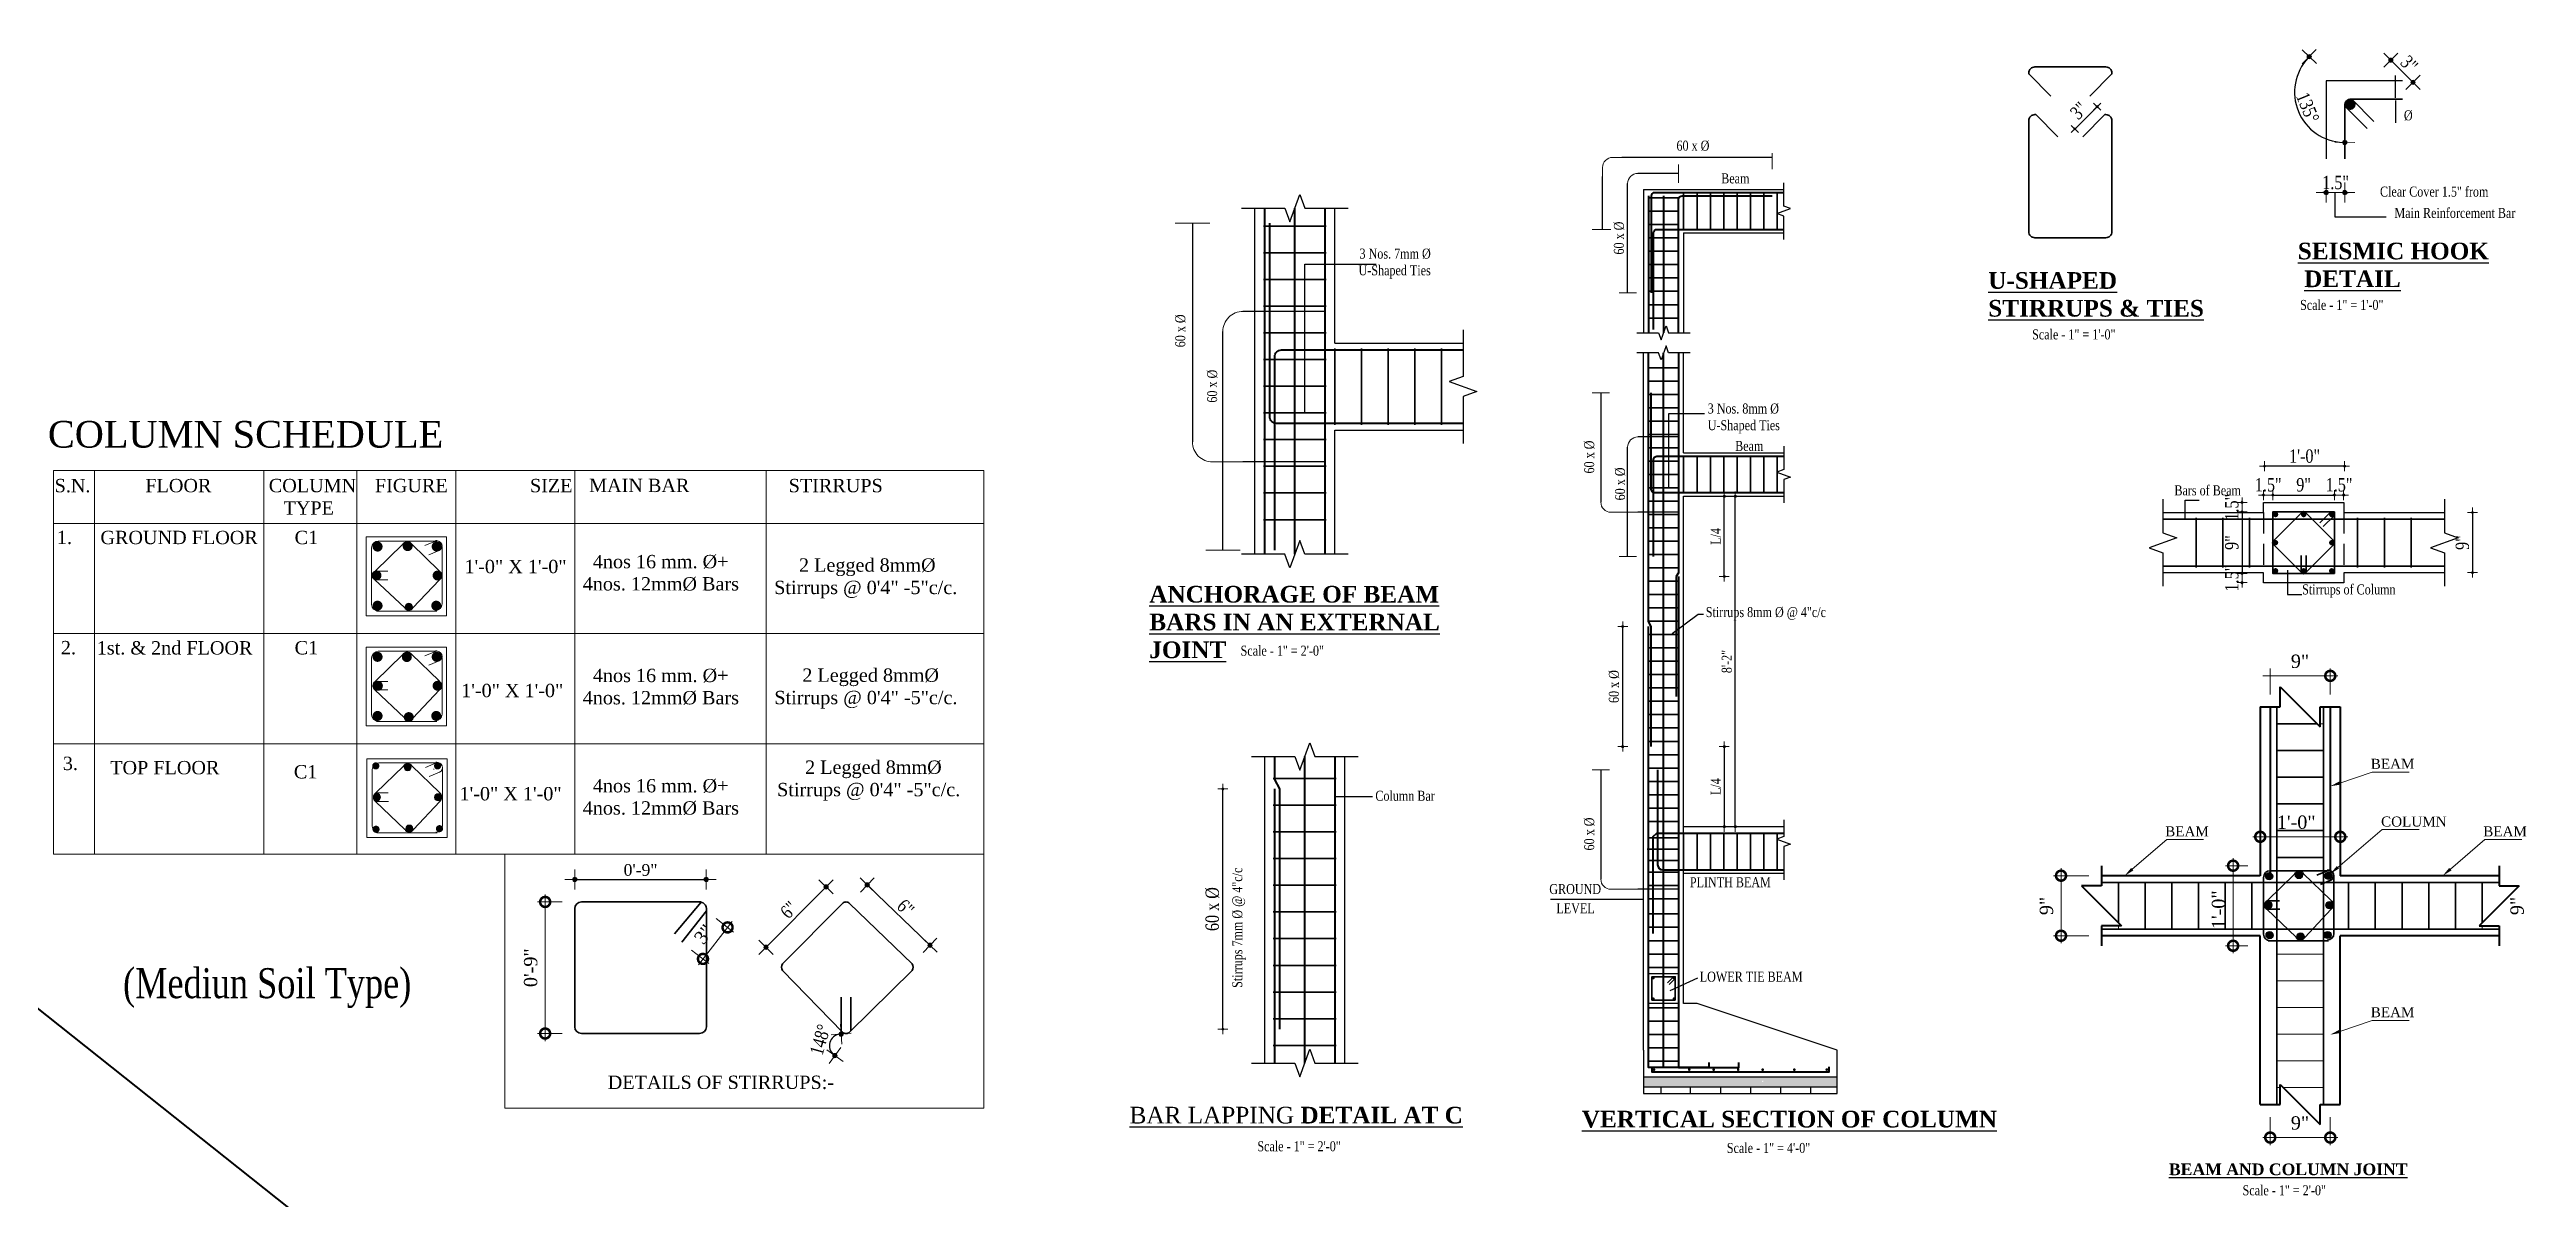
# Model space of a CAD drawing. Header units: feet. Extents: x 4160 to 31260, y -20219 to -1382.
# Drawn here: x 6704 to 8189, y -3828 to -3141 of the extents above; entities that cross this region are included whole.
import ezdxf
from ezdxf.enums import TextEntityAlignment as Align

# ---------------------------------------------------------------- set-up
doc = ezdxf.new("R2010")
doc.units = ezdxf.units.FT
doc.header["$LTSCALE"] = 50
doc.header["$MEASUREMENT"] = 0
doc.header["$PDMODE"] = 34
doc.linetypes.add('DASHED2', pattern=[0.375, 0.25, -0.125])
for name, color, linetype, lineweight in [('BAR', 7, 'Continuous', 40), ('Boarder', 145, 'Continuous', 40), ('brain', 7, 'Continuous', 15), ('DIM', 7, 'Continuous', 9), ('DIMENSION', 142, 'Continuous', 13), ('ring', 200, 'Continuous', 15), ('STIRRUP', 10, 'Continuous', 30), ('wall', 6, 'Continuous', 40)]:
    doc.layers.add(name, color=color, linetype=linetype, lineweight=lineweight)
doc.layers.add('Text', color=7, linetype='Continuous')
doc.styles.add('1.8', font='times.ttf', dxfattribs={"width": 0.8, "height": 8})
doc.styles.add('1.8 str', font='times.ttf', dxfattribs={"width": 0.8, "height": 6})
doc.styles.add('7 INCH', font='times.ttf', dxfattribs={"height": 7})
doc.styles.add('arial', font='times.ttf')
doc.styles.add('STYLUS', font='times.ttf')
doc.styles.add('TIMES', font='times.ttf')
doc.styles.add('TITLE', font='times.ttf', dxfattribs={"height": 11})
doc.dimstyles.new('1.1', dxfattribs={"dimscale": 0, "dimtxt": 8, "dimasz": 1, "dimexe": 2, "dimexo": 9, "dimgap": 2, "dimtad": 1, "dimdec": 0, "dimlfac": 0.125, "dimzin": 3, "dimdsep": 46, "dimlunit": 4, "dimtxsty": '1.8', "dimblk": 'DIM', "dimcen": 3, "dimdle": 3, "dimse1": 1, "dimse2": 1, "dimclrd": 256, "dimclre": 256, "dimclrt": 7, "dimadec": 1, "dimazin": 2, "dimtfac": 1, "dimtdec": 0, "dimtix": 1, "dimtofl": 0, "dimtmove": 2, "dimatfit": 3, "dimldrblk": 'ARW', "dimfxl": 2, "dimfrac": 2, "dimtolj": 2, "dimtzin": 0, "dimarcsym": 0})
doc.dimstyles.new('1.2', dxfattribs={"dimscale": 0, "dimtxt": 8, "dimasz": 0.5, "dimexe": 2, "dimexo": 9, "dimgap": 2, "dimtad": 1, "dimdec": 0, "dimlfac": 0.25, "dimzin": 3, "dimdsep": 46, "dimlunit": 4, "dimtxsty": '1.8', "dimblk": 'DIM', "dimcen": 3, "dimdle": 3, "dimse1": 1, "dimse2": 1, "dimclrd": 256, "dimclre": 256, "dimclrt": 7, "dimadec": 1, "dimazin": 2, "dimtfac": 1, "dimtdec": 0, "dimtix": 1, "dimtofl": 0, "dimtmove": 2, "dimatfit": 3, "dimldrblk": 'ARW', "dimfxl": 2, "dimfrac": 2, "dimtolj": 2, "dimtzin": 0, "dimarcsym": 0})
doc.dimstyles.new('1.4', dxfattribs={"dimscale": 0, "dimtxt": 6, "dimasz": 0.5, "dimexe": 2, "dimexo": 9, "dimgap": 2, "dimtad": 1, "dimdec": 0, "dimlfac": 0.5, "dimzin": 3, "dimdsep": 46, "dimlunit": 4, "dimtxsty": '1.8 str', "dimblk": 'DIM', "dimcen": 3, "dimdle": 3, "dimse1": 1, "dimse2": 1, "dimclrd": 256, "dimclre": 256, "dimclrt": 7, "dimadec": 1, "dimazin": 2, "dimtfac": 1, "dimtdec": 0, "dimtix": 1, "dimtofl": 0, "dimtmove": 2, "dimatfit": 3, "dimldrblk": 'arrow', "dimfxl": 2, "dimfrac": 2, "dimtolj": 2, "dimtzin": 0, "dimarcsym": 0})
doc.dimstyles.new('1.8 str', dxfattribs={"dimscale": 0, "dimtxt": 6, "dimasz": 1, "dimexe": 2, "dimexo": 9, "dimgap": 2, "dimtad": 1, "dimdec": 0, "dimzin": 3, "dimdsep": 46, "dimlunit": 4, "dimtxsty": '1.8 str', "dimblk": 'DIM', "dimcen": 3, "dimdle": 3, "dimse1": 1, "dimse2": 1, "dimclrd": 256, "dimclre": 256, "dimclrt": 256, "dimadec": 1, "dimazin": 2, "dimtfac": 1, "dimtdec": 0, "dimtofl": 0, "dimtmove": 2, "dimatfit": 3, "dimldrblk": 'DSAFSADF', "dimfxl": 2, "dimfrac": 2, "dimtolj": 2, "dimtzin": 0, "dimarcsym": 0})
doc.dimstyles.new('7 INCH', dxfattribs={"dimscale": 0, "dimtxt": 7, "dimasz": 1, "dimexe": 2, "dimexo": 9, "dimgap": 2, "dimtad": 1, "dimdec": 0, "dimzin": 3, "dimdsep": 46, "dimlunit": 4, "dimtxsty": '7 INCH', "dimblk": 'DIM', "dimcen": 3, "dimdle": 3, "dimse1": 1, "dimse2": 1, "dimclrd": 256, "dimclre": 256, "dimclrt": 7, "dimadec": 1, "dimazin": 2, "dimtfac": 1, "dimtdec": 0, "dimtix": 1, "dimtofl": 0, "dimtmove": 2, "dimatfit": 3, "dimldrblk": 'DIM', "dimfxl": 2, "dimfrac": 2, "dimtolj": 2, "dimtzin": 0, "dimarcsym": 0})

msp = doc.modelspace()

# ---------------------------------------------------------------- texts
at = {"layer": 'Boarder', "color": 7, "style": 'STYLUS'}
for s, p in [('S.N.', (6707.39, -3406.03)), ('FLOOR', (6761.77, -3406.01)), ('COLUMN ', (6835.76, -3406.01)), ('FIGURE', (6899.37, -3406.01)), ('SIZE', (6992.31, -3406.03)), ('MAIN BAR', (7027.8, -3405.94)), ('STIRRUPS', (7147.37, -3406.03)), ('1.', (6708.79, -3437.06)), ('GROUND FLOOR', (6734.86, -3437.13)), ('C1', (6851.24, -3437.13)), ('1\'-0" X 1\'-0"', (6953.05, -3454.55)), ('Stirrups @ 0\'4" -5"c/c.', (7138.7, -3467.08)), ('2 Legged 8mm%%C', (7153.57, -3453.65)), ('2.', (6711.14, -3503.16)), ('1st. & 2nd FLOOR', (6732.65, -3503.29)), ('C1', (6851.24, -3503.23)), ('2 Legged 8mm%%C', (7155.57, -3519.65)), ('1\'-0" X 1\'-0"', (6951.08, -3528.87)), ('Stirrups @ 0\'4" -5"c/c.', (7138.8, -3533.08)), ('3.', (6712.31, -3572.55)), (' TOP FLOOR', (6737.69, -3575.09)), ('C1', (6850.8, -3577.58)), ('2 Legged 8mm%%C', (7157.23, -3574.82)), ('1\'-0" X 1\'-0"', (6950.08, -3590.74)), ('Stirrups @ 0\'4" -5"c/c.', (7140.46, -3588.25)), ('DETAILS OF STIRRUPS:-', (7038.94, -3763.73))]:
    msp.add_text(s, height=8, dxfattribs=at).set_placement(p)
at = {"layer": 'Boarder', "color": 7, "insert": (6844.61, -3411.44), "char_height": 8, "width": 34.1413, "attachment_point": 1, "style": 'STYLUS'}
msp.add_mtext('TYPE', dxfattribs=at)
at = {"layer": 'Boarder', "color": 7, "char_height": 8, "attachment_point": 1, "style": 'STYLUS'}
for insert in [(7023.95, -3443.58), (7023.95, -3511.83), (7023.95, -3577.93)]:
    msp.add_mtext('  4nos 16 mm. %%C+\\P4nos. 12mm%%C Bars', dxfattribs=dict(at, insert=insert))
at = {"layer": 'DIM', "color": 7, "style": 'STYLUS'}
for s, p in [('9"', (8047.76, -3511.32)), ('1\'-0"', (8039.38, -3607.81)), ('9"', (8047.76, -3788.09))]:
    msp.add_text(s, height=8, dxfattribs=at).set_placement(p)
for s, p in [('1\'-0"', (8008.41, -3667.91)), ('9"', (8187.37, -3659.52))]:
    msp.add_text(s, height=8, rotation=90, dxfattribs=at).set_placement(p)
at = {"layer": 'DIM', "color": 7, "char_height": 8, "attachment_point": 5, "style": 'STYLUS'}
for s, insert, rotation in [('\\A1;3"', (7096.58, -3671), 52.0083), ('\\A1;0\'-9"', (6992.77, -3691.05), 90)]:
    msp.add_mtext(s, dxfattribs=dict(at, insert=insert, rotation=rotation))
at = {"layer": 'DIMENSION', "ltscale": 10, "style": 'STYLUS'}
msp.add_text('9"', height=8, rotation=90, dxfattribs=at).set_placement((7905.25, -3659.52))
at = {"layer": 'Text', "ltscale": 10, "style": '1.8 str', "width": 0.8}
for s, p in [('%%C', (8115.54, -3180.08)), ('Clear Cover 1.5" from', (8101.21, -3225.79))]:
    msp.add_text(s, height=6, dxfattribs=at).set_placement(p, align=Align.MIDDLE_LEFT)
at = {"layer": 'Text', "ltscale": 10, "width": 0.8}
for s, height, style, p in [('60 x %%C', 6, '1.8 str', (7679.52, -3201.24)), ('Beam', 6, '1.8 str', (7706.34, -3220.87)), ('Scale - 1" = 1\'-0"', 6, '1.8 str', (8053.31, -3296.72)), ('Scale - 1" = 1\'-0"', 6, '1.8 str', (7892.7, -3314.4)), ('Beam', 6, '1.8 str', (7714.7, -3381.26)), ('Bars of Beam', 6, '1.8 str', (7978, -3407.88)), ('Stirrups of Column', 6, '1.8 str', (8054.57, -3467.27)), ('Stirrups 8mm %%C @ 4"c/c', 6, '1.8 str', (7697.09, -3480.84)), ('Scale - 1" = 2\'-0"', 6, '1.8', (7418.25, -3503.99)), ('Column Bar', 6, '1.8', (7499.03, -3590.97)), ('PLINTH BEAM', 6, '1.8 str', (7687.55, -3642.81)), ('GROUND', 6, '1.8 str', (7603.3, -3646.87)), ('LEVEL', 6, '1.8 str', (7607.54, -3658.41)), ('(Mediun Soil Type)', 18, '1.8', (6748.42, -3709.3)), ('LOWER TIE BEAM', 6, '1.8 str', (7693.47, -3699.42)), ('Scale - 1" = 2\'-0"', 6, '1.8', (7428.31, -3801.07)), ('Scale - 1" = 4\'-0"', 6, '1.8 str', (7709.71, -3802.09)), ('Scale - 1" = 2\'-0"', 6, '1.8 str', (8018.84, -3827.48))]:
    msp.add_text(s, height=height, dxfattribs=dict(at, style=style)).set_placement(p)
at = {"layer": 'Text', "ltscale": 10, "style": '1.8 str', "width": 0.8}
msp.add_text('Main Reinforcement Bar', height=6, dxfattribs=at).set_placement((8146.11, -3238.58), align=Align.MIDDLE_CENTER)
at = {"layer": 'Text', "ltscale": 10, "width": 0.8}
for s, style, p in [('60 x %%C', '1.8 str', (7648, -3263.52)), ('60 x %%C', '1.8', (7385.09, -3319.14)), ('60 x %%C', '1.8', (7404.19, -3352.31)), ('60 x %%C', '1.8 str', (7630.19, -3394.77)), ('60 x %%C', '1.8 str', (7648.66, -3410.9)), ('60 x %%C', '1.8 str', (7630.19, -3620.77)), ('Stirrups 7mm %%C @ 4"c/c', '1.8', (7419.27, -3703.11))]:
    msp.add_text(s, height=6, rotation=90, dxfattribs=dict(at, style=style)).set_placement(p)
at = {"layer": 'Text', "style": 'TIMES'}
msp.add_text('COLUMN SCHEDULE', height=16, dxfattribs=at).set_placement((6703.36, -3371.27), align=Align.MIDDLE_LEFT)
at = {"layer": 'Text', "style": 'arial'}
for s, p in [('BEAM', (8095.66, -3571.82)), ('BEAM', (7972.44, -3612.31)), ('COLUMN', (8101.86, -3606.42)), ('BEAM', (8163.08, -3612.31)), ('BEAM', (8095.66, -3720.71))]:
    msp.add_text(s, height=6, dxfattribs=at).set_placement(p)
at = {"layer": 'Text', "ltscale": 10, "insert": (7532.24, -3259.96), "char_height": 6, "width": 207.2265, "attachment_point": 3, "style": '1.8'}
msp.add_mtext('3 Nos. 7mm %%C\\PU-Shaped Ties', dxfattribs=at)
at = {"layer": 'Text', "style": 'TITLE'}
for s, insert, char_height, width, attachment_point in [('{\\fTimes New Roman|b1|i0|c0|p18;\\LSEISMIC HOOK\\P DETAIL}', (8051.93, -3256.41), 10, 209.6782, 1), ('{\\fTimes New Roman|b1|i0|c0|p18;\\LU-SHAPED \\PSTIRRUPS & TIES}', (7866.4, -3274.07), 10, 209.6782, 1), ('{\\fTimes New Roman|b1|i0|c0|p18;\\LANCHORAGE OF BEAM \\PBARS IN AN EXTERNAL JOINT}', (7363.54, -3462.14), 10, 209.6782, 1), ('{\\LBAR LAPPING\\fTimes New Roman|b1|i0|c0|p18; DETAIL AT C}', (7351.72, -3774.42), 10, 209.6782, 1), ('{\\fTimes New Roman|b1|i0|c0|p18;\\LVERTICAL SECTION OF COLUMN }', (7622.8, -3776.8), 10, 317.887, 1), ('{\\fTimes New Roman|b1|i0|c0|p18;\\LBEAM AND COLUMN JOINT}', (8117.72, -3808.4), 7, 189.6399, 3)]:
    msp.add_mtext(s, dxfattribs=dict(at, insert=insert, char_height=char_height, width=width, attachment_point=attachment_point))
at = {"layer": 'Text', "ltscale": 10, "insert": (7698.25, -3352.82), "char_height": 6, "attachment_point": 1, "style": '1.8 str'}
msp.add_mtext('3 Nos. 8mm %%C\\PU-Shaped Ties', dxfattribs=at)

# ---------------------------------------------------------------- blocks, each defined once
blk = doc.blocks.new('DIM')
at = {"layer": 'DIMENSION'}
h = blk.add_hatch(color=256, dxfattribs=at)
h.paths.add_polyline_path([(0, 1.3), (0, 0), (1.3, 0, 0.414214)])
h.paths.add_polyline_path([(1.3, 0), (0, 0), (0, -1.3, 0.414214)])
h.paths.add_polyline_path([(0, 0), (-1.3, 0, 0.414214), (0, -1.3)])
h.paths.add_polyline_path([(0, 1.3, 0.414214), (-1.3, 0), (0, 0)])
for p, q in [((-6, 0), (6, 0)), ((0, 6), (0, -6))]:
    blk.add_line(p, q, dxfattribs=at)
blk.add_circle((0, 0), 1.28, dxfattribs=at)
blk = doc.blocks.new('*D192')
at = {"layer": 'Defpoints', "color": 0, "ltscale": 10, "transparency": 16777216}
for p in [(7918.3, -3188.2), (7936.4, -3179.6), (7923, -3192.9)]:
    blk.add_point(p, dxfattribs=at)
at = {"layer": 'DIMENSION', "lineweight": -2, "ltscale": 10, "transparency": 16777216}
blk.add_line((7931.3, -3175.3), (7918.7, -3187.9), dxfattribs=at)
at = {"layer": 'DIMENSION', "lineweight": -2, "ltscale": 10, "transparency": 16777216, "xscale": 0.5, "yscale": 0.5, "zscale": 0.5}
for p, rotation in [((7931.7, -3174.9), 45.00000000001559), ((7918.3, -3188.2), 225.0000000000157)]:
    blk.add_blockref('DIM', p, dxfattribs=dict(at, rotation=rotation))
at = {"layer": 'DIMENSION', "color": 7, "ltscale": 10, "transparency": 16777216, "insert": (7920.7, -3177.3), "char_height": 8, "attachment_point": 5, "rotation": 45, "style": '1.8'}
blk.add_mtext('\\A2;3"', dxfattribs=at)
blk = doc.blocks.new('ARW')
at = {"layer": 'DIMENSION'}
blk.add_lwpolyline([(-0.5, 0, 0, 3, 0), (-5.5, 0, 0, 0, 0), (-0.5, 0, 0, 0, 0)], format="xyseb", dxfattribs=at)
blk = doc.blocks.new('arrow')
at = {"layer": 'DIMENSION'}
blk.add_lwpolyline([(1.2, 0, 0, 2.1, 0), (-2.3, 0, 0, 0, 0), (1.2, 0, 0, 0, 0)], format="xyseb", dxfattribs=at)
blk = doc.blocks.new('*D193')
at = {"layer": 'Defpoints', "color": 0, "ltscale": 10, "transparency": 16777216}
for p in [(7664.3, -3558.5), (7664.3, -3606.5), (7708.2, -3606.5)]:
    blk.add_point(p, dxfattribs=at)
at = {"layer": 'DIMENSION', "lineweight": -2, "ltscale": 10, "transparency": 16777216}
blk.add_line((7708.2, -3559), (7708.2, -3606), dxfattribs=at)
at = {"layer": 'DIMENSION', "lineweight": -2, "ltscale": 10, "transparency": 16777216, "xscale": 0.5, "yscale": 0.5, "zscale": 0.5}
for p, rotation in [((7708.2, -3558.5), 90), ((7708.2, -3606.5), 270)]:
    blk.add_blockref('DIM', p, dxfattribs=dict(at, rotation=rotation))
at = {"layer": 'DIMENSION', "color": 7, "ltscale": 10, "transparency": 16777216, "insert": (7703.1, -3582.5), "char_height": 6, "attachment_point": 5, "rotation": 90, "style": '1.8 str'}
blk.add_mtext('\\A2;L/4', dxfattribs=at)
blk = doc.blocks.new('*D194')
at = {"layer": 'Defpoints', "color": 0, "ltscale": 10, "transparency": 16777216}
for p in [(7664.3, -3408.5), (7708.2, -3408.5), (7664.3, -3456.5)]:
    blk.add_point(p, dxfattribs=at)
at = {"layer": 'DIMENSION', "lineweight": -2, "ltscale": 10, "transparency": 16777216}
blk.add_line((7708.2, -3456), (7708.2, -3409), dxfattribs=at)
at = {"layer": 'DIMENSION', "lineweight": -2, "ltscale": 10, "transparency": 16777216, "xscale": 0.5, "yscale": 0.5, "zscale": 0.5}
for p, rotation in [((7708.2, -3408.5), 90), ((7708.2, -3456.5), 270)]:
    blk.add_blockref('DIM', p, dxfattribs=dict(at, rotation=rotation))
at = {"layer": 'DIMENSION', "color": 7, "ltscale": 10, "transparency": 16777216, "insert": (7703.1, -3432.5), "char_height": 6, "attachment_point": 5, "rotation": 90, "style": '1.8 str'}
blk.add_mtext('\\A2;L/4', dxfattribs=at)
blk = doc.blocks.new('*D195')
at = {"layer": 'Defpoints', "color": 0, "ltscale": 10, "transparency": 16777216}
for p in [(7647.3, -3486.5), (7662.8, -3486.5), (7664.3, -3558.5)]:
    blk.add_point(p, dxfattribs=at)
at = {"layer": 'DIMENSION', "lineweight": -2, "ltscale": 10, "transparency": 16777216}
blk.add_line((7647.3, -3558), (7647.3, -3487), dxfattribs=at)
at = {"layer": 'DIMENSION', "lineweight": -2, "ltscale": 10, "transparency": 16777216, "xscale": 0.5, "yscale": 0.5, "zscale": 0.5}
for p, rotation in [((7647.3, -3486.5), 90), ((7647.3, -3558.5), 270)]:
    blk.add_blockref('DIM', p, dxfattribs=dict(at, rotation=rotation))
at = {"layer": 'DIMENSION', "color": 7, "ltscale": 10, "transparency": 16777216, "insert": (7642.1, -3522.5), "char_height": 6, "attachment_point": 5, "rotation": 90, "style": '1.8 str'}
blk.add_mtext('\\A2;60 x %%C', dxfattribs=at)
blk = doc.blocks.new('*D196')
at = {"layer": 'Defpoints', "color": 0, "ltscale": 10, "transparency": 16777216}
for p in [(7705.8, -3408.5), (7714.8, -3408.5), (7697.2, -3606.5)]:
    blk.add_point(p, dxfattribs=at)
at = {"layer": 'DIMENSION', "lineweight": -2, "ltscale": 10, "transparency": 16777216}
blk.add_line((7714.8, -3606), (7714.8, -3409), dxfattribs=at)
at = {"layer": 'DIMENSION', "lineweight": -2, "ltscale": 10, "transparency": 16777216, "xscale": 0.5, "yscale": 0.5, "zscale": 0.5}
for p, rotation in [((7714.8, -3408.5), 90), ((7714.8, -3606.5), 270)]:
    blk.add_blockref('DIM', p, dxfattribs=dict(at, rotation=rotation))
at = {"layer": 'DIMENSION', "color": 7, "ltscale": 10, "transparency": 16777216, "insert": (7709.7, -3507.5), "char_height": 6, "attachment_point": 5, "rotation": 90, "style": '1.8 str'}
blk.add_mtext('\\A2;8\'-2"', dxfattribs=at)
blk = doc.blocks.new('*D197')
at = {"layer": 'Defpoints', "color": 0, "ltscale": 10, "transparency": 16777216}
for p in [(8037, -3407.7), (8031.4, -3420.7), (8037, -3426.2)]:
    blk.add_point(p, dxfattribs=at)
at = {"layer": 'DIMENSION', "lineweight": -2, "ltscale": 10, "transparency": 16777216}
for p, q in [((8030.9, -3407.7), (8030.4, -3407.7)), ((8037.5, -3407.7), (8038, -3407.7))]:
    blk.add_line(p, q, dxfattribs=at)
at = {"layer": 'DIMENSION', "lineweight": -2, "ltscale": 10, "transparency": 16777216, "xscale": 0.5, "yscale": 0.5, "zscale": 0.5}
blk.add_blockref('DIM', (8031.4, -3407.7), dxfattribs=at)
at = {"layer": 'DIMENSION', "lineweight": -2, "ltscale": 10, "transparency": 16777216, "xscale": 0.5, "yscale": 0.5, "zscale": 0.5, "rotation": 180}
blk.add_blockref('DIM', (8037, -3407.7), dxfattribs=at)
at = {"layer": 'DIMENSION', "color": 7, "ltscale": 10, "transparency": 16777216, "insert": (8034.2, -3401.6), "char_height": 8, "attachment_point": 5, "style": '1.8'}
blk.add_mtext('\\A2;1.5"', dxfattribs=at)
blk = doc.blocks.new('*D198')
at = {"layer": 'Defpoints', "color": 0, "ltscale": 10, "transparency": 16777216}
for p in [(8073.9, -3407.7), (8037, -3426.2), (8073.9, -3426.2)]:
    blk.add_point(p, dxfattribs=at)
at = {"layer": 'DIMENSION', "lineweight": -2, "ltscale": 10, "transparency": 16777216}
blk.add_line((8037.5, -3407.7), (8073.4, -3407.7), dxfattribs=at)
at = {"layer": 'DIMENSION', "lineweight": -2, "ltscale": 10, "transparency": 16777216, "xscale": 0.5, "yscale": 0.5, "zscale": 0.5, "rotation": 180}
blk.add_blockref('DIM', (8037, -3407.7), dxfattribs=at)
at = {"layer": 'DIMENSION', "lineweight": -2, "ltscale": 10, "transparency": 16777216, "xscale": 0.5, "yscale": 0.5, "zscale": 0.5}
blk.add_blockref('DIM', (8073.9, -3407.7), dxfattribs=at)
at = {"layer": 'DIMENSION', "color": 7, "ltscale": 10, "transparency": 16777216, "insert": (8055.4, -3401.6), "char_height": 8, "attachment_point": 5, "style": '1.8'}
blk.add_mtext('\\A2;9"', dxfattribs=at)
blk = doc.blocks.new('*D199')
at = {"layer": 'Defpoints', "color": 0, "ltscale": 10, "transparency": 16777216}
for p in [(8079.4, -3407.7), (8073.9, -3426.2), (8079.4, -3420.7)]:
    blk.add_point(p, dxfattribs=at)
at = {"layer": 'DIMENSION', "lineweight": -2, "ltscale": 10, "transparency": 16777216}
for p, q in [((8073.4, -3407.7), (8072.9, -3407.7)), ((8079.9, -3407.7), (8080.4, -3407.7))]:
    blk.add_line(p, q, dxfattribs=at)
at = {"layer": 'DIMENSION', "lineweight": -2, "ltscale": 10, "transparency": 16777216, "xscale": 0.5, "yscale": 0.5, "zscale": 0.5}
blk.add_blockref('DIM', (8073.9, -3407.7), dxfattribs=at)
at = {"layer": 'DIMENSION', "lineweight": -2, "ltscale": 10, "transparency": 16777216, "xscale": 0.5, "yscale": 0.5, "zscale": 0.5, "rotation": 180}
blk.add_blockref('DIM', (8079.4, -3407.7), dxfattribs=at)
at = {"layer": 'DIMENSION', "color": 7, "ltscale": 10, "transparency": 16777216, "insert": (8076.7, -3401.6), "char_height": 8, "attachment_point": 5, "style": '1.8'}
blk.add_mtext('\\A2;1.5"', dxfattribs=at)
blk = doc.blocks.new('*D200')
at = {"layer": 'Defpoints', "color": 0, "ltscale": 10, "transparency": 16777216}
for p in [(8032, -3390.4), (8032, -3424.6), (8080, -3424.6)]:
    blk.add_point(p, dxfattribs=at)
at = {"layer": 'DIMENSION', "lineweight": -2, "ltscale": 10, "transparency": 16777216}
blk.add_line((8079.5, -3390.4), (8032.5, -3390.4), dxfattribs=at)
at = {"layer": 'DIMENSION', "lineweight": -2, "ltscale": 10, "transparency": 16777216, "xscale": 0.5, "yscale": 0.5, "zscale": 0.5, "rotation": 180}
blk.add_blockref('DIM', (8032, -3390.4), dxfattribs=at)
at = {"layer": 'DIMENSION', "lineweight": -2, "ltscale": 10, "transparency": 16777216, "xscale": 0.5, "yscale": 0.5, "zscale": 0.5}
blk.add_blockref('DIM', (8080, -3390.4), dxfattribs=at)
at = {"layer": 'DIMENSION', "color": 7, "ltscale": 10, "transparency": 16777216, "insert": (8056, -3384.4), "char_height": 8, "attachment_point": 5, "style": '1.8'}
blk.add_mtext('\\A2;1\'-0"', dxfattribs=at)
blk = doc.blocks.new('*D201')
at = {"layer": 'Defpoints', "color": 0, "ltscale": 10, "transparency": 16777216}
for p in [(8031.4, -3412.2), (8018.5, -3417.8), (8037, -3417.8)]:
    blk.add_point(p, dxfattribs=at)
at = {"layer": 'DIMENSION', "lineweight": -2, "ltscale": 10, "transparency": 16777216}
for p, q in [((8018.5, -3411.7), (8018.5, -3411.2)), ((8018.5, -3418.3), (8018.5, -3418.8))]:
    blk.add_line(p, q, dxfattribs=at)
at = {"layer": 'DIMENSION', "lineweight": -2, "ltscale": 10, "transparency": 16777216, "xscale": 0.5, "yscale": 0.5, "zscale": 0.5}
for p, rotation in [((8018.5, -3412.2), 270), ((8018.5, -3417.8), 90)]:
    blk.add_blockref('DIM', p, dxfattribs=dict(at, rotation=rotation))
at = {"layer": 'DIMENSION', "color": 7, "ltscale": 10, "transparency": 16777216, "insert": (8012.4, -3415), "char_height": 8, "attachment_point": 5, "rotation": 90, "style": '1.8'}
blk.add_mtext('\\A2;1.5"', dxfattribs=at)
blk = doc.blocks.new('*D202')
at = {"layer": 'Defpoints', "color": 0, "ltscale": 10, "transparency": 16777216}
for p in [(8037, -3417.8), (8018.5, -3454.7), (8037, -3454.7)]:
    blk.add_point(p, dxfattribs=at)
at = {"layer": 'DIMENSION', "lineweight": -2, "ltscale": 10, "transparency": 16777216}
blk.add_line((8018.5, -3418.3), (8018.5, -3454.2), dxfattribs=at)
at = {"layer": 'DIMENSION', "lineweight": -2, "ltscale": 10, "transparency": 16777216, "xscale": 0.5, "yscale": 0.5, "zscale": 0.5}
for p, rotation in [((8018.5, -3417.8), 90), ((8018.5, -3454.7), 270)]:
    blk.add_blockref('DIM', p, dxfattribs=dict(at, rotation=rotation))
at = {"layer": 'DIMENSION', "color": 7, "ltscale": 10, "transparency": 16777216, "insert": (8012.4, -3436.2), "char_height": 8, "attachment_point": 5, "rotation": 90, "style": '1.8'}
blk.add_mtext('\\A2;9"', dxfattribs=at)
blk = doc.blocks.new('*D203')
at = {"layer": 'Defpoints', "color": 0, "ltscale": 10, "transparency": 16777216}
for p in [(8037, -3454.7), (8018.5, -3460.2), (8031.4, -3460.2)]:
    blk.add_point(p, dxfattribs=at)
at = {"layer": 'DIMENSION', "lineweight": -2, "ltscale": 10, "transparency": 16777216}
for p, q in [((8018.5, -3454.2), (8018.5, -3453.7)), ((8018.5, -3460.7), (8018.5, -3461.2))]:
    blk.add_line(p, q, dxfattribs=at)
at = {"layer": 'DIMENSION', "lineweight": -2, "ltscale": 10, "transparency": 16777216, "xscale": 0.5, "yscale": 0.5, "zscale": 0.5}
for p, rotation in [((8018.5, -3454.7), 270), ((8018.5, -3460.2), 90)]:
    blk.add_blockref('DIM', p, dxfattribs=dict(at, rotation=rotation))
at = {"layer": 'DIMENSION', "color": 7, "ltscale": 10, "transparency": 16777216, "insert": (8012.4, -3457.5), "char_height": 8, "attachment_point": 5, "rotation": 90, "style": '1.8'}
blk.add_mtext('\\A2;1.5"', dxfattribs=at)
blk = doc.blocks.new('*D204')
at = {"layer": 'Defpoints', "color": 0, "ltscale": 10, "transparency": 16777216}
for p in [(8130.6, -3418.2), (8130.6, -3454.2), (8156.7, -3454.2)]:
    blk.add_point(p, dxfattribs=at)
at = {"layer": 'DIMENSION', "lineweight": -2, "ltscale": 10, "transparency": 16777216}
blk.add_line((8156.7, -3418.7), (8156.7, -3453.7), dxfattribs=at)
at = {"layer": 'DIMENSION', "lineweight": -2, "ltscale": 10, "transparency": 16777216, "xscale": 0.5, "yscale": 0.5, "zscale": 0.5}
for p, rotation in [((8156.7, -3418.2), 90), ((8156.7, -3454.2), 270)]:
    blk.add_blockref('DIM', p, dxfattribs=dict(at, rotation=rotation))
at = {"layer": 'DIMENSION', "color": 7, "ltscale": 10, "transparency": 16777216, "insert": (8150.6, -3436.2), "char_height": 8, "attachment_point": 5, "rotation": 90, "style": '1.8'}
blk.add_mtext('\\A2;9"', dxfattribs=at)
blk = doc.blocks.new('*D205')
at = {"layer": 'Defpoints', "color": 0, "ltscale": 10, "transparency": 16777216}
for p in [(8050, -3166.2), (8080.1, -3174), (8084.3, -3170.4), (8097.6, -3183.7), (8080.1, -3206.1)]:
    blk.add_point(p, dxfattribs=at)
at = {"layer": 'DIMENSION', "lineweight": -2, "ltscale": 10, "transparency": 16777216}
blk.add_arc((8080.1, -3166.2), 30.1, 136.9047, 268.0953, dxfattribs=at)
for p, rotation in [((8058.8, -3144.9), 45.95235785282398), ((8080.1, -3196.3), 359.047642147191)]:
    blk.add_blockref('DIM', p, dxfattribs=dict(at, rotation=rotation))
at = {"layer": 'DIMENSION', "color": 7, "ltscale": 10, "transparency": 16777216, "insert": (8057.9, -3175.4), "char_height": 8, "attachment_point": 5, "rotation": 292.5, "style": '1.8'}
blk.add_mtext('\\A2;135°', dxfattribs=at)
blk = doc.blocks.new('*D206')
at = {"layer": 'Defpoints', "color": 0, "ltscale": 10, "transparency": 16777216}
for p in [(8121, -3160.3), (8084.3, -3170.4), (8097.6, -3183.7)]:
    blk.add_point(p, dxfattribs=at)
at = {"layer": 'DIMENSION', "lineweight": -2, "ltscale": 10, "transparency": 16777216}
blk.add_line((8108.4, -3147.7), (8120.3, -3159.6), dxfattribs=at)
for p, rotation in [((8107.7, -3147), 135.0000000000157), ((8121, -3160.3), 315.0000000000157)]:
    blk.add_blockref('DIM', p, dxfattribs=dict(at, rotation=rotation))
at = {"layer": 'DIMENSION', "color": 7, "ltscale": 10, "transparency": 16777216, "insert": (8118.7, -3149.3), "char_height": 8, "attachment_point": 5, "rotation": 315, "style": '1.8'}
blk.add_mtext('\\A2;3"', dxfattribs=at)
blk = doc.blocks.new('*D207')
at = {"layer": 'Defpoints', "color": 0, "ltscale": 10, "transparency": 16777216}
for p in [(8069, -3206.1), (8080.1, -3206.1), (8069, -3226.4)]:
    blk.add_point(p, dxfattribs=at)
at = {"layer": 'DIMENSION', "lineweight": -2, "ltscale": 10, "transparency": 16777216}
for p, q in [((8068, -3226.4), (8067, -3226.4)), ((8081.1, -3226.4), (8082.1, -3226.4))]:
    blk.add_line(p, q, dxfattribs=at)
blk.add_blockref('DIM', (8069, -3226.4), dxfattribs=at)
at = {"layer": 'DIMENSION', "lineweight": -2, "ltscale": 10, "transparency": 16777216, "rotation": 180}
blk.add_blockref('DIM', (8080.1, -3226.4), dxfattribs=at)
at = {"layer": 'DIMENSION', "color": 7, "ltscale": 10, "transparency": 16777216, "insert": (8074.6, -3220.4), "char_height": 8, "attachment_point": 5, "style": '1.8'}
blk.add_mtext('\\A2;1.5"', dxfattribs=at)
blk = doc.blocks.new('DSAFSADF')
at = {"layer": 'DIMENSION'}
blk.add_lwpolyline([(-0.5, 0, 0, 3, 0), (-5.5, 0, 0, 0, 0), (-0.5, 0, 0, 0, 0)], format="xyseb", dxfattribs=at)
blk = doc.blocks.new('*D208')
at = {"layer": 'Defpoints', "color": 0, "ltscale": 10, "transparency": 16777216}
for p in [(7407.6, -3583.9), (7438.7, -3583.9), (7441.7, -3727.9)]:
    blk.add_point(p, dxfattribs=at)
at = {"layer": 'DIMENSION', "lineweight": -2, "ltscale": 10, "transparency": 16777216}
blk.add_line((7407.6, -3727.4), (7407.6, -3584.4), dxfattribs=at)
at = {"layer": 'DIMENSION', "lineweight": -2, "ltscale": 10, "transparency": 16777216, "xscale": 0.5, "yscale": 0.5, "zscale": 0.5}
for p, rotation in [((7407.6, -3583.9), 90), ((7407.6, -3727.9), 270)]:
    blk.add_blockref('DIM', p, dxfattribs=dict(at, rotation=rotation))
at = {"layer": 'DIMENSION', "color": 7, "ltscale": 10, "transparency": 16777216, "insert": (7401.4, -3655.9), "char_height": 8, "attachment_point": 5, "rotation": 90, "style": '1.8'}
blk.add_mtext('\\A2;60 x %%C', dxfattribs=at)
blk = doc.blocks.new('_DotSmall')
at = {"color": 0, "linetype": 'ByBlock', "const_width": 0.5}
blk.add_lwpolyline([(-0.0625, 0, 1), (0.0625, 0, 1)], format="xyb", close=True, dxfattribs=at)
blk = doc.blocks.new('*D209')
at = {"layer": 'Defpoints', "color": 0, "ltscale": 10, "transparency": 16777216}
for p in [(7206.7, -3692.8), (7178.8, -3708.7), (7173.5, -3733.2), (7178.8, -3728.8), (7183.9, -3729.6)]:
    blk.add_point(p, dxfattribs=at)
at = {"layer": 'DIMENSION', "lineweight": -2, "ltscale": 10, "transparency": 16777216}
blk.add_arc((7178.8, -3737.8), 6.99, 98.1995, 229.9985, dxfattribs=at)
for p, rotation in [((7178.8, -3730.8), 4.099747365547044), ((7175.1, -3743.7), 324.0981993445388)]:
    blk.add_blockref('DIM', p, dxfattribs=dict(at, rotation=rotation))
at = {"layer": 'DIMENSION', "color": 7, "ltscale": 10, "transparency": 16777216, "insert": (7166.3, -3734.2), "char_height": 8, "attachment_point": 5, "rotation": 74.099, "style": '1.8'}
blk.add_mtext('\\A2;148%%D', dxfattribs=at)
blk = doc.blocks.new('*D210')
at = {"layer": 'Defpoints', "color": 0, "ltscale": 10, "transparency": 16777216}
for p in [(7179.7, -3652.5), (7133.8, -3678.8), (7143.7, -3688.6)]:
    blk.add_point(p, dxfattribs=at)
at = {"layer": 'DIMENSION', "lineweight": -2, "ltscale": 10, "transparency": 16777216}
blk.add_line((7169.1, -3643.4), (7134.5, -3678.1), dxfattribs=at)
for p, rotation in [((7169.8, -3642.6), 45.12810271448792), ((7133.8, -3678.8), 225.128102714488)]:
    blk.add_blockref('DIM', p, dxfattribs=dict(at, rotation=rotation))
at = {"layer": 'DIMENSION', "color": 7, "ltscale": 10, "transparency": 16777216, "insert": (7147.5, -3656.4), "char_height": 8, "attachment_point": 5, "rotation": 45.1281, "style": '1.8'}
blk.add_mtext('\\A2;6"', dxfattribs=at)
blk = doc.blocks.new('*D211')
at = {"layer": 'Defpoints', "color": 0, "ltscale": 10, "transparency": 16777216}
for p in [(7194.5, -3641.4), (7183.9, -3652.5), (7221.5, -3688.6)]:
    blk.add_point(p, dxfattribs=at)
at = {"layer": 'DIMENSION', "lineweight": -2, "ltscale": 10, "transparency": 16777216}
blk.add_line((7231.3, -3676.9), (7195.2, -3642.1), dxfattribs=at)
for p, rotation in [((7194.5, -3641.4), 136.1315773978483), ((7232.1, -3677.6), 316.1315773978483)]:
    blk.add_blockref('DIM', p, dxfattribs=dict(at, rotation=rotation))
at = {"layer": 'DIMENSION', "color": 7, "ltscale": 10, "transparency": 16777216, "insert": (7217.5, -3655.1), "char_height": 8, "attachment_point": 5, "rotation": 316.1316, "style": '1.8'}
blk.add_mtext('\\A2;6"', dxfattribs=at)
blk = doc.blocks.new('*D212')
at = {"layer": 'Defpoints', "color": 0, "transparency": 16777216}
for p in [(7098, -3638.1), (7019.2, -3673.9), (7098, -3678.4)]:
    blk.add_point(p, dxfattribs=at)
at = {"layer": 'DIMENSION', "lineweight": -2, "transparency": 16777216}
blk.add_line((7020.2, -3638.1), (7097, -3638.1), dxfattribs=at)
at = {"layer": 'DIMENSION', "lineweight": -2, "transparency": 16777216, "rotation": 180}
blk.add_blockref('DIM', (7019.2, -3638.1), dxfattribs=at)
at = {"layer": 'DIMENSION', "lineweight": -2, "transparency": 16777216}
blk.add_blockref('DIM', (7098, -3638.1), dxfattribs=at)
at = {"layer": 'DIMENSION', "color": 7, "transparency": 16777216, "insert": (7058.6, -3632.5), "char_height": 7, "attachment_point": 5, "style": '7 INCH'}
blk.add_mtext('\\A2;0\'-9"', dxfattribs=at)

# ---------------------------------------------------------------- dimensions: what is measured, and where the dimension line sits
at = {"layer": 'DIMENSION', "ltscale": 10}
dim = msp.add_angular_dim_2l(base=(8050.03, -3166.21), line1=((8080.11, -3174.04), (8080.11, -3206.14)), line2=((8084.29, -3170.39), (8097.6, -3183.71)), dimstyle='1.1', override={"dimscale": 1}, dxfattribs=at)
dim.commit()
dim.dimension.update_dxf_attribs({"geometry": '*D205', "text_midpoint": (8057.92, -3175.4)})
for p1, p2, distance, text, dimstyle, picture, middle in [((8084.29, -3170.39), (8097.6, -3183.71), 33.12, '3"', '1.1', '*D206', (8118.66, -3149.34)), ((7936.37, -3179.63), (7923.05, -3192.94), -6.66, '3"', '1.2', '*D192', (7920.71, -3177.28)), ((7221.46, -3688.62), (7183.86, -3652.48), -15.31, '6"', '1.1', '*D211', (7217.48, -3655.14)), ((7179.69, -3652.48), (7143.7, -3688.62), -13.94, '6"', '1.1', '*D210', (7147.51, -3656.44))]:
    dim = msp.add_aligned_dim(p1=p1, p2=p2, distance=distance, text=text, dimstyle=dimstyle, override={"dimscale": 1}, dxfattribs=at)
    dim.commit()
    dim.dimension.update_dxf_attribs({"geometry": picture, "text_midpoint": middle})
for base, p1, p2, dimstyle, picture, middle in [((8069.03, -3226.44), (8080.11, -3206.14), (8069.03, -3206.14), '1.1', '*D207', (8074.57, -3220.36)), ((8036.97, -3407.7), (8031.44, -3420.68), (8036.97, -3426.22), '1.2', '*D197', (8034.2, -3401.62)), ((8079.44, -3407.7), (8073.9, -3426.22), (8079.44, -3420.68), '1.2', '*D199', (8076.67, -3401.62))]:
    dim = msp.add_linear_dim(base=base, p1=p1, p2=p2, text='1.5"', dimstyle=dimstyle, override={"dimscale": 1}, dxfattribs=at)
    dim.commit()
    dim.dimension.update_dxf_attribs({"geometry": picture, "text_midpoint": middle})
for base, p1, p2, picture, middle in [((8032.04, -3390.43), (8080.04, -3424.59), (8032.04, -3424.59), '*D200', (8056.04, -3384.36)), ((8073.9, -3407.7), (8036.97, -3426.22), (8073.9, -3426.22), '*D198', (8055.44, -3401.62))]:
    dim = msp.add_linear_dim(base=base, p1=p1, p2=p2, dimstyle='1.2', override={"dimscale": 1}, dxfattribs=at)
    dim.commit()
    dim.dimension.update_dxf_attribs({"geometry": picture, "text_midpoint": middle})
for base, p1, p2, angle, text, dimstyle, picture, middle in [((7708.24, -3408.46), (7664.33, -3456.46), (7664.33, -3408.46), 270, 'L/4', '1.4', '*D194', (7703.11, -3432.46)), ((7714.77, -3408.46), (7697.21, -3606.46), (7705.8, -3408.46), 90, '8\'-2"', '1.4', '*D196', (7709.72, -3507.46)), ((8018.46, -3417.79), (8031.44, -3412.25), (8036.97, -3417.79), 270, '1.5"', '1.2', '*D201', (8012.37, -3415.02)), ((8018.46, -3460.25), (8036.97, -3454.71), (8031.44, -3460.25), 270, '1.5"', '1.2', '*D203', (8012.37, -3457.48)), ((7647.28, -3486.46), (7664.33, -3558.46), (7662.83, -3486.46), 90, '60 x %%C', '1.4', '*D195', (7642.15, -3522.46)), ((7708.24, -3606.46), (7664.33, -3558.46), (7664.33, -3606.46), 90, 'L/4', '1.4', '*D193', (7703.11, -3582.46)), ((7407.6, -3583.86), (7441.7, -3727.86), (7438.7, -3583.86), 90, '60 x %%C', '1.2', '*D208', (7401.42, -3655.86))]:
    dim = msp.add_linear_dim(base=base, p1=p1, p2=p2, angle=angle, text=text, dimstyle=dimstyle, override={"dimscale": 1}, dxfattribs=at)
    dim.commit()
    dim.dimension.update_dxf_attribs({"geometry": picture, "text_midpoint": middle})
for base, p1, p2, angle, picture, middle in [((8018.46, -3454.71), (8036.97, -3417.79), (8036.97, -3454.71), 270, '*D202', (8012.37, -3436.25)), ((8156.65, -3454.25), (8130.63, -3418.25), (8130.63, -3454.25), 90, '*D204', (8150.57, -3436.25))]:
    dim = msp.add_linear_dim(base=base, p1=p1, p2=p2, angle=angle, dimstyle='1.2', override={"dimscale": 1}, dxfattribs=at)
    dim.commit()
    dim.dimension.update_dxf_attribs({"geometry": picture, "text_midpoint": middle})
at = {"layer": 'DIMENSION'}
dim = msp.add_linear_dim(base=(7098.03, -3638.07), p1=(7019.15, -3673.9), p2=(7098.03, -3678.39), text='0\'-9"', dimstyle='7 INCH', override={"dimscale": 1}, dxfattribs=at)
dim.commit()
dim.dimension.update_dxf_attribs({"geometry": '*D212', "text_midpoint": (7058.59, -3632.5)})
at = {"layer": 'DIMENSION', "ltscale": 10}
dim = msp.add_angular_dim_2l(base=(7173.51, -3733.21), line1=((7183.86, -3729.63), (7206.7, -3692.8)), line2=((7178.82, -3728.76), (7178.82, -3708.71)), text='148%%D', dimstyle='1.1', override={"dimscale": 1, "dimdec": 1, "dimazin": 1}, dxfattribs=at)
dim.commit()
dim.dimension.update_dxf_attribs({"geometry": '*D209', "text_midpoint": (7166.26, -3734.18)})

# ---------------------------------------------------------------- hatches: boundary and pattern name
at = {"ltscale": 10}
h = msp.add_hatch(color=256, dxfattribs=at)
edge = h.paths.add_edge_path()
edge.add_arc((8034.75, -3636.21), 2.16, 0, 360)
h = msp.add_hatch(color=256, dxfattribs=at)
edge = h.paths.add_edge_path()
edge.add_arc((8052.64, -3635.49), 2.16, 0, 360)
h = msp.add_hatch(color=256, dxfattribs=at)
edge = h.paths.add_edge_path()
edge.add_arc((8070.43, -3635.98), 2.16, 0, 360)
h = msp.add_hatch(color=256, dxfattribs=at)
edge = h.paths.add_edge_path()
edge.add_arc((8034.26, -3653.49), 2.16, 0, 360)
h = msp.add_hatch(color=256, dxfattribs=at)
edge = h.paths.add_edge_path()
edge.add_arc((8070.92, -3653.54), 2.16, 0, 360)
h = msp.add_hatch(color=256, dxfattribs=at)
edge = h.paths.add_edge_path()
edge.add_arc((8035.06, -3671.5), 2.16, 0, 360)
h = msp.add_hatch(color=256, dxfattribs=at)
edge = h.paths.add_edge_path()
edge.add_arc((8053.65, -3672.33), 2.16, 0, 360)
h = msp.add_hatch(color=256, dxfattribs=at)
edge = h.paths.add_edge_path()
edge.add_arc((8069.85, -3671.44), 2.16, 0, 360)
h = msp.add_hatch(dxfattribs=at)
h.set_pattern_fill('AR-CONC', color=8, scale=0.5, style=0)
h.set_pattern_definition([(50, (7659.831, -3762.4572), (3.5863, -0.31376), [0.375, -4.125]), (355, (7659.831, -3762.457), (-0.69376, 3.76096), [0.3, -3.3]), (100.4514, (7660.1298, -3762.4833), (2.89255, 3.4472), [0.3187, -3.50571]), (46.184, (7659.831, -3761.457), (5.3362, -0.8276), [0.5625, -6.1875]), (96.6356, (7660.2757, -3761.526), (4.67331, 4.8706), [0.47805, -5.25856]), (351.184, (7659.831, -3761.457), (4.6733, 4.8706), [0.45, -4.95]), (21, (7660.331, -3761.7072), (2.984535, -2.013094), [0.375, -4.125]), (326, (7660.331, -3761.707), (1.21658, 3.62575), [0.3, -3.3]), (71.4514, (7660.5797, -3761.875), (4.20111, 1.61265), [0.3187, -3.50571]), (37.5, (7659.831, -3762.4572), (0.060799, 1.664469), [0, -3.26, 0, -3.35, 0, -3.3125]), (7.5, (7659.831, -3762.4572), (1.315348, 1.972059), [0, -1.91, 0, -3.185, 0, -1.2625]), (327.5, (7658.716, -3762.4572), (2.669112, -0.112774), [0, -1.25, 0, -3.9, 0, -5.175]), (317.5, (7658.216, -3762.4572), (2.91593, 0.500525), [0, -1.625, 0, -2.59, 0, -3.675])])
h.paths.add_polyline_path([(7775.83, -3756.46), (7659.83, -3756.46), (7659.83, -3762.46), (7731.26, -3762.46), (7731.26, -3759.51, -0.4142136), (7730.86, -3759.11, -1), (7731.66, -3759.11, -0.4142136), (7731.26, -3759.51), (7731.26, -3762.46), (7775.83, -3762.46)])
at = {"layer": 'brain'}
h = msp.add_hatch(color=7, dxfattribs=at)
edge = h.paths.add_edge_path()
edge.add_arc((6918.67, -3437.88), 2.16, 0, 360)
h = msp.add_hatch(color=7, dxfattribs=at)
edge = h.paths.add_edge_path()
edge.add_arc((6900.3, -3455.89), 2.16, 0, 360)
h = msp.add_hatch(color=7, dxfattribs=at)
edge = h.paths.add_edge_path()
edge.add_arc((6936.96, -3455.94), 2.16, 0, 360)
h = msp.add_hatch(color=7, dxfattribs=at)
edge = h.paths.add_edge_path()
edge.add_arc((6919.68, -3474.72), 2.16, 0, 360)
h = msp.add_hatch(color=7, dxfattribs=at)
edge = h.paths.add_edge_path()
edge.add_arc((6918.67, -3503.98), 2.16, 0, 360)
h = msp.add_hatch(color=7, dxfattribs=at)
edge = h.paths.add_edge_path()
edge.add_arc((6900.3, -3521.99), 2.16, 0, 360)
h = msp.add_hatch(color=7, dxfattribs=at)
edge = h.paths.add_edge_path()
edge.add_arc((6936.96, -3522.04), 2.16, 0, 360)
h = msp.add_hatch(color=7, dxfattribs=at)
edge = h.paths.add_edge_path()
edge.add_arc((6919.68, -3540.82), 2.16, 0, 360)
h = msp.add_hatch(color=7, dxfattribs=at)
edge = h.paths.add_edge_path()
edge.add_arc((6899.9, -3570.06), 2.16, 0, 360)
h = msp.add_hatch(color=7, dxfattribs=at)
edge = h.paths.add_edge_path()
edge.add_arc((6919.01, -3570.83), 2.16, 0, 360)
h = msp.add_hatch(color=7, dxfattribs=at)
edge = h.paths.add_edge_path()
edge.add_arc((6936.94, -3570.06), 2.16, 0, 360)
h = msp.add_hatch(color=7, dxfattribs=at)
edge = h.paths.add_edge_path()
edge.add_arc((6900.63, -3588.83), 2.16, 0, 360)
h = msp.add_hatch(color=7, dxfattribs=at)
edge = h.paths.add_edge_path()
edge.add_arc((6937.29, -3588.88), 2.16, 0, 360)
h = msp.add_hatch(color=7, dxfattribs=at)
edge = h.paths.add_edge_path()
edge.add_arc((6900.05, -3608.03), 2.16, 0, 360)
h = msp.add_hatch(color=7, dxfattribs=at)
edge = h.paths.add_edge_path()
edge.add_arc((6920.01, -3607.67), 2.16, 0, 360)
h = msp.add_hatch(color=7, dxfattribs=at)
edge = h.paths.add_edge_path()
edge.add_arc((6938.09, -3607.68), 2.16, 0, 360)

# ---------------------------------------------------------------- linework, layer by layer
at = {"ltscale": 10}
for p, q in [((7426.73, -3443.11), (7426.73, -3235.7)), ((7474.73, -3316.71), (7474.73, -3235.7)), ((7659.83, -3224.46), (7659.83, -3310.46)), ((7659.83, -3224.46), (7743.83, -3224.46)), ((7683.83, -3224.46), (7743.83, -3224.46)), ((7683.83, -3250.46), (7743.83, -3250.46)), ((7683.83, -3250.46), (7683.83, -3310.46)), ((7474.73, -3316.71), (7551.58, -3316.71)), ((7659.83, -3606.46), (7659.83, -3322.46)), ((7683.83, -3382.46), (7683.83, -3322.46)), ((7474.73, -3443.11), (7474.73, -3368.71)), ((7474.73, -3368.71), (7551.58, -3368.71)), ((7474.73, -3368.71), (7551.58, -3368.71)), ((7683.83, -3382.46), (7743.83, -3382.46)), ((7683.83, -3606.46), (7683.83, -3408.46)), ((7683.83, -3408.46), (7743.83, -3408.46)), ((7683.83, -3408.46), (7743.83, -3408.46)), ((7432.7, -3748.21), (7432.7, -3564.39)), ((7480.7, -3748.21), (7480.7, -3564.39)), ((7659.83, -3740.46), (7659.83, -3606.46)), ((7683.83, -3712.46), (7683.83, -3606.46)), ((7683.83, -3606.46), (7743.83, -3606.46)), ((7683.83, -3712.46), (7683.83, -3606.46)), ((7683.83, -3634.46), (7743.83, -3634.46)), ((7691.83, -3712.46), (7683.83, -3712.46)), ((7775.83, -3740.46), (7691.83, -3712.46)), ((7659.83, -3740.46), (7659.83, -3766.46)), ((7775.83, -3766.46), (7775.83, -3740.46)), ((7659.83, -3756.46), (7775.83, -3756.46)), ((7659.83, -3762.46), (7775.83, -3762.46)), ((7659.83, -3766.46), (7775.83, -3766.46)), ((7670.23, -3762.46), (7670.23, -3766.46)), ((7687.83, -3762.46), (7687.83, -3766.46)), ((7705.83, -3762.46), (7705.83, -3766.46)), ((7723.83, -3762.46), (7723.83, -3766.46)), ((7741.83, -3762.46), (7741.83, -3766.46)), ((7759.83, -3762.46), (7759.83, -3766.46))]:
    msp.add_line(p, q, dxfattribs=at)
at = {"linetype": 'DASHED2'}
for p, q in [((8031.44, -3418.25), (8031.44, -3454.25)), ((8079.44, -3418.25), (8079.44, -3454.25))]:
    msp.add_line(p, q, dxfattribs=at)
at = {"color": 5, "ltscale": 10}
msp.add_line((7659.83, -3650.12), (7604.01, -3650.12), dxfattribs=at)
for points in [[(8114.68, -3159.32), (8069.03, -3159.32), (8069.03, -3206.14)], [(7971.09, -3418.25), (8031.44, -3418.25), (8031.44, -3412.25), (8079.44, -3412.25), (8079.44, -3418.25), (8139.78, -3418.25)], [(8139.78, -3454.25), (8079.44, -3454.25), (8079.44, -3460.25), (8031.44, -3460.25), (8031.44, -3454.25), (7971.09, -3454.25)]]:
    msp.add_lwpolyline(points)
at = {"ltscale": 10}
for points, const_width in [([(8083.38, -3172, 1), (8083.38, -3175.2, 1)], 3.2), ([(8038.61, -3418.59, 1), (8038.61, -3420.19, 1)], 1.6), ([(8055.47, -3418.59, 1), (8055.47, -3420.19, 1)], 1.6), ([(8072.26, -3418.59, -1), (8072.26, -3420.19, -1)], 1.6), ([(8037.78, -3436.25, 1), (8039.38, -3436.25, 1)], 1.6), ([(8073.09, -3436.25, -1), (8071.49, -3436.25, -1)], 1.6), ([(8038.61, -3453.91, -1), (8038.61, -3452.31, -1)], 1.6), ([(8055.47, -3453.91, -1), (8055.47, -3452.31, -1)], 1.6), ([(8072.26, -3453.91, 1), (8072.26, -3452.31, 1)], 1.6), ([(7665.65, -3696.86, 1), (7665.65, -3697.66, 1)], 0.8), ([(7678.01, -3696.86, -1), (7678.01, -3697.66, -1)], 0.8), ([(7665.23, -3709.64, 1), (7666.03, -3709.64, 1)], 0.8), ([(7678.43, -3709.64, -1), (7677.63, -3709.64, -1)], 0.8), ([(7665.63, -3752.14, 1), (7666.43, -3752.14, 1)], 0.8), ([(7686.76, -3752.14, 1), (7687.56, -3752.14, 1)], 0.8), ([(7701.43, -3752.14, 1), (7702.23, -3752.14, 1)], 0.8), ([(7716.9, -3752.14, -1), (7716.1, -3752.14, -1)], 0.8), ([(7730.76, -3752.14, 1), (7731.56, -3752.14, 1)], 0.8), ([(7750.58, -3752.14, -1), (7749.78, -3752.14, -1)], 0.8), ([(7770.03, -3752.14, -1), (7769.23, -3752.14, -1)], 0.8)]:
    msp.add_lwpolyline(points, format="xyb", close=True, dxfattribs=dict(at, const_width=const_width))
at = {"linetype": 'Continuous', "ltscale": 10}
for points in [[(7743.83, -3254.46), (7743.83, -3240.46), (7739.71, -3238.96), (7747.95, -3235.96), (7743.83, -3234.46), (7743.83, -3220.46)], [(7418.73, -3235.7), (7444.73, -3235.7), (7447.73, -3243.95), (7453.73, -3227.46), (7456.73, -3235.7), (7482.73, -3235.7)], [(7551.58, -3308.71), (7551.58, -3336.71), (7543.33, -3339.71), (7559.82, -3345.71), (7551.58, -3348.71), (7551.58, -3376.71)], [(7655.83, -3310.46), (7668.83, -3310.46), (7670.33, -3314.58), (7673.33, -3306.34), (7674.83, -3310.46), (7687.83, -3310.46)], [(7687.83, -3322.46), (7674.83, -3322.46), (7673.33, -3318.34), (7670.33, -3326.58), (7668.83, -3322.46), (7655.83, -3322.46)], [(7743.83, -3378.46), (7743.83, -3392.46), (7739.71, -3393.96), (7747.95, -3396.96), (7743.83, -3398.46), (7743.83, -3412.46)], [(7971.09, -3410.25), (7971.09, -3430.25), (7979.34, -3433.25), (7962.85, -3439.25), (7971.09, -3442.25), (7971.09, -3462.25)], [(8139.78, -3410.25), (8139.78, -3430.25), (8148.02, -3433.25), (8131.54, -3439.25), (8139.78, -3442.25), (8139.78, -3462.25)], [(7482.73, -3443.11), (7456.73, -3443.11), (7453.73, -3434.87), (7447.73, -3451.35), (7444.73, -3443.11), (7418.73, -3443.11)], [(7424.7, -3564.39), (7450.7, -3564.39), (7453.7, -3572.63), (7459.7, -3556.15), (7462.7, -3564.39), (7488.7, -3564.39)], [(7743.83, -3602.46), (7743.83, -3612.46), (7739.71, -3613.96), (7747.95, -3616.96), (7743.83, -3618.46), (7743.83, -3638.46)], [(7424.7, -3748.21), (7450.7, -3748.21), (7453.7, -3756.45), (7459.7, -3739.97), (7462.7, -3748.21), (7488.7, -3748.21)]]:
    msp.add_lwpolyline(points, dxfattribs=at)
at = {"color": 0, "linetype": 'ByBlock', "const_width": 6}
for points in [[(8070.66, -3516.09, 1), (8072.16, -3516.09, 1)], [(8030.16, -3612.57, 1), (8028.66, -3612.57, 1)], [(8076.66, -3612.57, 1), (8078.16, -3612.57, 1)], [(7910.02, -3636.63, 1), (7910.02, -3635.13, 1)], [(8013.17, -3630.63, 1), (8013.17, -3629.13, 1)], [(7910.02, -3671.13, 1), (7910.02, -3672.63, 1)], [(8013.17, -3677.13, 1), (8013.17, -3678.63, 1)], [(8036.16, -3792.85, 1), (8034.66, -3792.85, 1)], [(8070.66, -3792.85, 1), (8072.16, -3792.85, 1)]]:
    msp.add_lwpolyline(points, format="xyb", close=True, dxfattribs=at)
at = {"ltscale": 10}
msp.add_lwpolyline([(7680.83, -3712.46), (7662.83, -3712.46), (7662.83, -3694.46), (7680.83, -3694.46)], close=True, dxfattribs=at)
for centre in [(8034.75, -3636.21), (8052.64, -3635.49), (8070.43, -3635.98), (8034.26, -3653.49), (8070.92, -3653.53), (8035.06, -3671.5), (8053.65, -3672.33), (8069.85, -3671.44)]:
    msp.add_circle(centre, 2.16, dxfattribs=at)
at = {"layer": 'BAR', "ltscale": 10}
for p, q in [((7450.73, -3443.11), (7450.73, -3235.7)), ((7671.83, -3228.35), (7671.83, -3310.46)), ((7671.83, -3606.46), (7671.83, -3322.46)), ((7456.7, -3748.21), (7456.7, -3564.39)), ((7668.22, -3572.46), (7668.22, -3629.46)), ((7671.83, -3750.82), (7671.83, -3606.46)), ((7671.22, -3632.46), (7743.83, -3632.46))]:
    msp.add_line(p, q, dxfattribs=at)
for points in [[(7432.73, -3443.11), (7432.73, -3235.7)], [(7468.73, -3235.7), (7468.73, -3443.11)], [(7662.83, -3228.35), (7662.83, -3310.46)], [(7664.33, -3558.46), (7664.33, -3486.46), (7662.83, -3483.6), (7662.83, -3322.46)], [(7680.83, -3322.46), (7680.83, -3454.41)], [(7680.83, -3454.41), (7679.33, -3456.46), (7679.33, -3528.46)], [(7680.83, -3456.46), (7680.83, -3606.46)], [(7662.83, -3606.46), (7662.83, -3486.46)], [(7441.7, -3727.86), (7441.7, -3583.86), (7438.7, -3578.16), (7438.7, -3564.39)], [(7474.7, -3564.39), (7474.7, -3748.21)], [(7438.7, -3748.21), (7438.7, -3583.86)], [(7698.83, -3747.82), (7698.83, -3750.82), (7662.83, -3750.82), (7662.83, -3606.46)], [(7680.83, -3606.46), (7680.83, -3750.82), (7716.83, -3750.82), (7716.83, -3747.82)], [(7665.51, -3670.46), (7665.51, -3612.47), (7667.85, -3610.46), (7743.83, -3610.46)], [(7664.71, -3750.46), (7664.71, -3753.46), (7770.95, -3753.46), (7770.95, -3750.46)]]:
    msp.add_lwpolyline(points, dxfattribs=at)
for points in [[(7743.83, -3226.46), (7666.35, -3226.46, 0.4142136), (7664.33, -3228.47), (7664.33, -3286.46)], [(7680.83, -3310.46), (7680.83, -3230.37, -0.4142136), (7682.85, -3228.35), (7736.85, -3228.35)], [(7551.58, -3364.71), (7439.76, -3364.71, -0.4142136), (7435.73, -3360.68), (7435.73, -3244.71)], [(7665.83, -3308.46), (7665.83, -3250.47, -0.4142136), (7667.85, -3248.46), (7743.83, -3248.46)], [(7438.73, -3440.71), (7438.73, -3324.74, -0.4142136), (7442.76, -3320.71), (7551.58, -3320.71)], [(7743.83, -3406.46), (7666.35, -3406.46, -0.4142136), (7664.33, -3404.44), (7664.33, -3346.46)], [(7665.83, -3444.46), (7665.83, -3386.47, -0.4142136), (7667.85, -3384.46), (7743.83, -3384.46)]]:
    msp.add_lwpolyline(points, format="xyb", dxfattribs=at)
msp.add_arc((7671.22, -3629.46), 3, 180, 270, dxfattribs=at)
at = {"layer": 'brain', "lineweight": 30}
msp.add_line((8082.41, -3639.88), (8082.41, -3667.88), dxfattribs=at)
at = {"layer": 'brain', "color": 7, "const_width": 3}
for points in [[(6899.47, -3438.6, 1), (6902.47, -3438.6, 1)], [(6917.51, -3438.3, 1), (6920.51, -3438.3, 1)], [(6898.8, -3455.89, 1), (6901.8, -3455.89, 1)], [(6935.46, -3455.93, 1), (6938.46, -3455.93, 1)], [(6899.47, -3474.02, 1), (6902.47, -3474.02, 1)], [(6934.66, -3474.02, 1), (6937.66, -3474.02, 1)], [(6899.47, -3504.7, 1), (6902.47, -3504.7, 1)], [(6917.01, -3504.8, 1), (6920.01, -3504.8, 1)], [(6899.65, -3522.05, 1), (6902.65, -3522.05, 1)], [(6935.46, -3522.03, 1), (6938.46, -3522.03, 1)], [(6899.47, -3540.12, 1), (6902.47, -3540.12, 1)], [(6918.18, -3540.82, 1), (6921.18, -3540.82, 1)], [(6934.66, -3540.12, 1), (6937.66, -3540.12, 1)]]:
    msp.add_lwpolyline(points, format="xyb", close=True, dxfattribs=at)
at = {"layer": 'DIM'}
for p, q in [((6706.72, -3392.89), (7264.44, -3392.89)), ((6706.72, -3392.89), (6706.72, -3490.77)), ((6731.2, -3392.89), (6731.2, -3490.77)), ((6832.73, -3392.89), (6832.73, -3490.77)), ((6888.52, -3392.89), (6888.52, -3490.77)), ((6947.81, -3392.89), (6947.81, -3490.77)), ((7019.15, -3392.89), (7019.15, -3490.77)), ((7133.8, -3392.89), (7133.8, -3490.77)), ((7264.44, -3392.89), (7264.44, -3490.77)), ((6706.72, -3424.67), (7264.44, -3424.67)), ((6894.18, -3432.83), (6942.27, -3432.83)), ((6894.18, -3480.03), (6894.18, -3432.83)), ((6897.4, -3439.28), (6897.4, -3473.28)), ((6899.61, -3453.36), (6916.14, -3437.22)), ((6936.53, -3435.28), (6901.4, -3435.28)), ((6921.21, -3437.03), (6937.83, -3453.04)), ((6935.69, -3435.36), (6929.33, -3438.03)), ((6937.83, -3440.96), (6931.66, -3443.56)), ((6939.6, -3472.9), (6939.6, -3438.9)), ((6942.27, -3432.83), (6942.27, -3480.03)), ((6907.2, -3458.43), (6899.42, -3458.43)), ((6917.05, -3475.15), (6899.42, -3458.43)), ((6899.61, -3453.36), (6907.07, -3453.36)), ((6938.01, -3458.43), (6922.11, -3475.34)), ((6942.27, -3480.03), (6894.18, -3480.03)), ((6900.26, -3477.28), (6936.41, -3477.28)), ((6706.72, -3490.77), (6706.72, -3622.97)), ((6706.72, -3490.77), (7264.44, -3490.77)), ((6706.72, -3490.77), (7264.44, -3490.77)), ((6731.2, -3490.77), (6731.2, -3622.97)), ((6832.73, -3490.77), (6832.73, -3622.97)), ((6888.52, -3490.77), (6888.52, -3622.97)), ((6894.18, -3498.93), (6942.27, -3498.93)), ((6894.18, -3546.13), (6894.18, -3498.93)), ((6899.61, -3519.46), (6916.14, -3503.32)), ((6936.53, -3501.38), (6901.4, -3501.38)), ((6921.21, -3503.13), (6937.83, -3519.14)), ((6935.69, -3501.46), (6929.33, -3504.13)), ((6942.27, -3498.93), (6942.27, -3546.13)), ((6947.81, -3490.77), (6947.81, -3622.97)), ((7019.15, -3490.77), (7019.15, -3622.97)), ((7133.8, -3490.77), (7133.8, -3622.97)), ((7264.44, -3490.77), (7264.44, -3775.27)), ((6897.4, -3505.38), (6897.4, -3539.38)), ((6937.83, -3507.06), (6931.66, -3509.66)), ((6939.6, -3539), (6939.6, -3505)), ((6907.2, -3524.53), (6899.42, -3524.53)), ((6917.05, -3541.25), (6899.42, -3524.53)), ((6899.61, -3519.46), (6907.07, -3519.46)), ((6938.01, -3524.53), (6922.11, -3541.44)), ((6942.27, -3546.13), (6894.18, -3546.13)), ((6900.26, -3543.38), (6936.41, -3543.38)), ((6706.72, -3556.87), (7264.44, -3556.87)), ((6894.52, -3565.77), (6942.6, -3565.77)), ((6894.52, -3612.97), (6894.52, -3565.77)), ((6897.73, -3572.22), (6897.73, -3606.22)), ((6899.94, -3586.3), (6916.47, -3570.16)), ((6936.86, -3568.22), (6901.73, -3568.22)), ((6921.54, -3569.98), (6938.16, -3585.98)), ((6936.02, -3568.3), (6929.66, -3570.98)), ((6938.16, -3573.91), (6931.99, -3576.5)), ((6939.93, -3605.85), (6939.93, -3571.85)), ((6942.6, -3565.77), (6942.6, -3612.97)), ((6907.54, -3591.37), (6899.76, -3591.37)), ((6917.38, -3608.09), (6899.76, -3591.37)), ((6899.94, -3586.3), (6907.4, -3586.3)), ((6938.34, -3591.37), (6922.45, -3608.28)), ((6942.6, -3612.97), (6894.52, -3612.97)), ((6900.6, -3610.22), (6936.74, -3610.22)), ((6706.72, -3622.97), (7264.44, -3622.97)), ((6977.25, -3622.97), (6977.25, -3775.27)), ((7944.41, -3665.88), (7944.41, -3667.88)), ((8039.41, -3682.88), (8067.41, -3682.88)), ((8039.41, -3698.88), (8067.41, -3698.88)), ((8039.41, -3714.88), (8067.41, -3714.88)), ((8039.41, -3730.88), (8067.41, -3730.88)), ((8039.41, -3746.88), (8067.41, -3746.88)), ((8043.21, -3762.88), (8067.41, -3762.88)), ((6977.25, -3775.27), (7264.44, -3775.27))]:
    msp.add_line(p, q, dxfattribs=at)
at = {"layer": 'DIM', "color": 5, "ltscale": 0.5}
for p, q in [((8030.91, -3516.09), (8075.91, -3516.09)), ((8035.41, -3527.18), (8035.41, -3511.59)), ((8071.41, -3527.18), (8071.41, -3511.59)), ((8024.91, -3612.57), (8081.91, -3612.57)), ((8029.41, -3622.38), (8029.41, -3608.07)), ((8077.41, -3622.38), (8077.41, -3608.07)), ((7926.71, -3635.88), (7905.52, -3635.88)), ((7910.02, -3676.38), (7910.02, -3631.38)), ((8021.91, -3629.88), (8008.67, -3629.88)), ((8013.17, -3625.38), (8013.17, -3682.38)), ((7926.71, -3671.88), (7905.52, -3671.88)), ((8021.91, -3677.88), (8008.67, -3677.88)), ((8035.41, -3780.58), (8035.41, -3797.35)), ((8071.41, -3780.58), (8071.41, -3797.35)), ((8030.91, -3792.85), (8075.91, -3792.85))]:
    msp.add_line(p, q, dxfattribs=at)
at = {"layer": 'DIM', "ltscale": 48}
for p, q in [((8077.09, -3580.36), (8096.57, -3573.77)), ((8096.57, -3573.77), (8118.72, -3573.77)), ((7952.74, -3631.97), (7973.35, -3614.26)), ((7973.35, -3614.26), (7995.5, -3614.26)), ((8075.98, -3630.87), (8102.57, -3608.26)), ((8102.57, -3608.26), (8124.72, -3608.26)), ((8143.38, -3631.97), (8163.99, -3614.26)), ((8163.99, -3614.26), (8186.14, -3614.26)), ((8077.09, -3729.24), (8096.57, -3722.66)), ((8096.57, -3722.66), (8118.72, -3722.66))]:
    msp.add_line(p, q, dxfattribs=at)
at = {"layer": 'DIM', "const_width": 3}
for points in [[(6934.9, -3438.6, 1), (6937.9, -3438.6, 1)], [(6934.9, -3504.7, 1), (6937.9, -3504.7, 1)]]:
    msp.add_lwpolyline(points, format="xyb", close=True, dxfattribs=at)
at = {"layer": 'DIM'}
for centre in [(6918.67, -3437.88), (6900.3, -3455.89), (6936.96, -3455.93), (6919.68, -3474.72), (6918.67, -3503.98), (6900.3, -3521.99), (6936.96, -3522.03), (6919.68, -3540.82), (6919.01, -3570.83), (6900.63, -3588.83), (6937.29, -3588.87), (6920.01, -3607.67)]:
    msp.add_circle(centre, 2.16, dxfattribs=at)
for centre, radius, start, end in [((6901.4, -3439.28), 4, 90, 180), ((6918.73, -3438.71), 2.99, 34.05325, 150.16299), ((6936.58, -3438.23), 3.01, 294.49318, 107.34948), ((6901.15, -3455.95), 3.02, 120.66682, 235.11695), ((6935.45, -3455.82), 3.66, 314.44496, 49.51873), ((6901.4, -3473.28), 4, 180, 270), ((6935.6, -3472.9), 4, 270, 0), ((6919.62, -3474.1), 2.78, 202.16657, 333.61719), ((6901.4, -3505.38), 4, 90, 180), ((6918.73, -3504.81), 2.99, 34.05325, 150.16299), ((6936.58, -3504.33), 3.01, 294.49318, 107.34948), ((6901.15, -3522.05), 3.02, 120.66682, 235.11695), ((6935.45, -3521.92), 3.66, 314.44496, 49.51873), ((6901.4, -3539.38), 4, 180, 270), ((6919.62, -3540.2), 2.78, 202.16657, 333.61719), ((6935.6, -3539), 4, 270, 0), ((6901.73, -3572.22), 4, 90, 180), ((6919.06, -3571.65), 2.99, 34.05325, 150.16299), ((6936.92, -3571.17), 3.01, 294.49318, 107.34948), ((6901.48, -3588.9), 3.02, 120.66682, 235.11695), ((6935.78, -3588.76), 3.66, 314.44496, 49.51873), ((6901.73, -3606.22), 4, 180, 270), ((6935.93, -3605.85), 4, 270, 0), ((6919.95, -3607.04), 2.78, 202.16657, 333.61719)]:
    msp.add_arc(centre, radius, start, end, dxfattribs=at)
at = {"layer": 'DIM', "ltscale": 48}
for points in [[(8077.41, -3581.3), (8071.41, -3582.28), (8076.77, -3579.41)], [(7953.39, -3632.73), (7948.19, -3635.88), (7952.09, -3631.21)], [(8144.03, -3632.73), (8138.83, -3635.88), (8142.73, -3631.21)], [(8077.41, -3730.19), (8071.41, -3731.16), (8076.77, -3728.29)]]:
    msp.add_solid(points, dxfattribs=at)
at = {"layer": 'DIMENSION', "ltscale": 10}
for p, q in [((7736.85, -3212.29), (7736.85, -3202.78)), ((7680.83, -3220.56), (7680.83, -3209.48)), ((7399.84, -3244.71), (7379.08, -3244.71)), ((7640.24, -3248.46), (7629.04, -3248.46)), ((7655.51, -3286.46), (7645.13, -3286.46)), ((7639.42, -3346.46), (7629.05, -3346.46)), ((7418.09, -3440.71), (7397.33, -3440.71)), ((7655.51, -3444.46), (7645.13, -3444.46)), ((7639.42, -3572.46), (7629.05, -3572.46)), ((7011.65, -3651.62), (6996.91, -3651.62)), ((7001.41, -3647.12), (7001.41, -3734.99)), ((7093.24, -3689.31), (7113.53, -3663.33)), ((7103.94, -3661.55), (7114.31, -3669.65)), ((7089.19, -3680.43), (7099.56, -3688.53)), ((7011.65, -3730.49), (6996.91, -3730.49))]:
    msp.add_line(p, q, dxfattribs=at)
for points in [[(7635.2, -3248.46), (7635.2, -3211.38, -0.4142136), (7641.25, -3205.32), (7731.35, -3205.32)], [(7650.26, -3286.46), (7650.26, -3220.94, -0.4142136), (7656.32, -3214.89), (7680.83, -3214.89)], [(7389.35, -3244.71), (7389.35, -3375.74, 0.4142136), (7401.46, -3387.84), (7450.48, -3387.84)], [(7407.6, -3440.71), (7407.6, -3309.68, -0.4142136), (7419.7, -3297.58), (7468.73, -3297.58)], [(7634.18, -3346.46), (7634.18, -3411.97, 0.4142136), (7640.23, -3418.02), (7664.75, -3418.02)], [(7650.26, -3444.46), (7650.26, -3378.94, -0.4142136), (7656.32, -3372.89), (7680.83, -3372.89)], [(7634.18, -3572.46), (7634.18, -3637.97, 0.4142136), (7640.23, -3644.02), (7664.75, -3644.02)]]:
    msp.add_lwpolyline(points, format="xyb", dxfattribs=at)
at = {"layer": 'ring'}
for p, q in [((8065.41, -3544.88), (8067.41, -3544.88)), ((8162.41, -3665.88), (8162.41, -3667.88)), ((8039.41, -3762.88), (8041.41, -3762.88))]:
    msp.add_line(p, q, dxfattribs=at)
for centre, radius, start, end in [((6929.23, -3439.2), 5.21, 359.14213, 4.27644), ((6935.6, -3438.9), 4, 63.15314, 90), ((6935.6, -3505), 4, 63.15314, 90), ((6929.23, -3505.3), 5.21, 359.14213, 4.27644), ((6929.56, -3572.14), 5.21, 359.14213, 4.27644), ((6935.93, -3571.85), 4, 63.15314, 90)]:
    msp.add_arc(centre, radius, start, end, dxfattribs=at)
at = {"layer": 'STIRRUP', "color": 5}
for p, q in [((8080.11, -3174.57), (8093.42, -3187.88)), ((8084.29, -3170.39), (8097.6, -3183.71)), ((7971.09, -3422.25), (8139.78, -3422.25)), ((8071.81, -3417.79), (8065.15, -3424.44)), ((8073.9, -3419.88), (8067.24, -3426.53)), ((8053.96, -3453.97), (8053.96, -3443.94)), ((8056.91, -3453.97), (8056.91, -3443.94)), ((7971.09, -3450.25), (8139.78, -3450.25)), ((8039.41, -3534.68), (8039.41, -3624.88)), ((8067.41, -3682.88), (8067.41, -3534.68)), ((8031.37, -3636.88), (8031.37, -3670.88)), ((8033.57, -3650.96), (8050.1, -3634.82)), ((8070.49, -3632.88), (8035.37, -3632.88)), ((8039.41, -3624.88), (8039.41, -3773.08)), ((8055.17, -3634.64), (8071.79, -3650.64)), ((8069.65, -3632.96), (8063.3, -3635.64)), ((8073.56, -3670.51), (8073.56, -3636.51)), ((7094.03, -3651.62), (7023.15, -3651.62)), ((7094.95, -3651.72), (7078.88, -3670.8)), ((8172.61, -3639.88), (7934.21, -3639.88)), ((8033.57, -3650.96), (8041.04, -3650.96)), ((8071.8, -3638.57), (8065.62, -3641.16)), ((7019.15, -3655.62), (7019.15, -3726.49)), ((7098.03, -3656.93), (7083.28, -3675.82)), ((7098.03, -3726.49), (7098.03, -3655.62)), ((8041.17, -3656.03), (8033.39, -3656.03)), ((8051.01, -3672.75), (8033.39, -3656.03)), ((8071.98, -3656.03), (8056.08, -3672.94)), ((8172.61, -3667.88), (7934.21, -3667.88)), ((8034.23, -3674.88), (8070.37, -3674.88)), ((8067.41, -3773.08), (8067.41, -3682.88)), ((7178.82, -3728.76), (7178.82, -3708.71)), ((7184.73, -3728.76), (7184.73, -3708.71)), ((7023.15, -3730.49), (7094.03, -3730.49))]:
    msp.add_line(p, q, dxfattribs=at)
at = {"layer": 'STIRRUP'}
for p, q in [((7662.41, -3229.58), (7681.23, -3229.58)), ((7683.83, -3248.86), (7683.83, -3226.06)), ((7691.83, -3248.86), (7691.83, -3226.06)), ((7699.83, -3248.86), (7699.83, -3226.06)), ((7707.83, -3248.86), (7707.83, -3226.06)), ((7715.83, -3248.86), (7715.83, -3226.06)), ((7723.83, -3248.86), (7723.83, -3226.06)), ((7731.83, -3248.86), (7731.83, -3226.06)), ((7739.83, -3248.86), (7739.83, -3226.06)), ((7431.89, -3246.47), (7469.53, -3246.47)), ((7662.41, -3237.58), (7681.23, -3237.58)), ((7662.41, -3245.58), (7681.23, -3245.58)), ((7431.89, -3262.47), (7469.53, -3262.47)), ((7662.41, -3253.58), (7681.23, -3253.58)), ((7662.41, -3261.58), (7681.23, -3261.58)), ((7431.89, -3278.47), (7469.53, -3278.47)), ((7662.41, -3269.58), (7681.23, -3269.58)), ((7662.41, -3277.58), (7681.23, -3277.58)), ((7431.89, -3294.47), (7469.53, -3294.47)), ((7662.41, -3285.58), (7681.23, -3285.58)), ((7662.41, -3293.58), (7681.23, -3293.58)), ((7431.89, -3310.47), (7469.53, -3310.47)), ((7662.41, -3301.58), (7681.23, -3301.58)), ((7474.73, -3319.91), (7474.73, -3365.51)), ((7490.73, -3319.91), (7490.73, -3365.51)), ((7506.73, -3319.91), (7506.73, -3365.51)), ((7522.73, -3319.91), (7522.73, -3365.51)), ((7538.73, -3319.91), (7538.73, -3365.51)), ((7431.89, -3326.47), (7469.53, -3326.47)), ((7662.41, -3331.34), (7681.23, -3331.34)), ((7662.41, -3339.34), (7681.23, -3339.34)), ((7431.89, -3342.47), (7469.53, -3342.47)), ((7662.41, -3347.34), (7681.23, -3347.34)), ((7431.89, -3358.47), (7469.53, -3358.47)), ((7662.41, -3355.34), (7681.23, -3355.34)), ((7662.41, -3363.34), (7681.23, -3363.34)), ((7431.89, -3374.47), (7469.53, -3374.47)), ((7662.41, -3371.34), (7681.23, -3371.34)), ((7662.41, -3379.34), (7681.23, -3379.34)), ((7683.83, -3384.06), (7683.83, -3406.86)), ((7691.83, -3384.06), (7691.83, -3406.86)), ((7699.83, -3384.06), (7699.83, -3406.86)), ((7707.83, -3384.06), (7707.83, -3406.86)), ((7715.83, -3384.06), (7715.83, -3406.86)), ((7723.83, -3384.06), (7723.83, -3406.86)), ((7731.83, -3384.06), (7731.83, -3406.86)), ((7739.83, -3384.06), (7739.83, -3406.86)), ((7431.89, -3390.47), (7469.53, -3390.47)), ((7662.41, -3387.34), (7681.23, -3387.34)), ((7662.41, -3395.34), (7681.23, -3395.34)), ((7431.89, -3406.47), (7469.53, -3406.47)), ((7662.41, -3403.34), (7681.23, -3403.34)), ((7662.41, -3411.34), (7681.23, -3411.34)), ((7431.89, -3422.47), (7469.53, -3422.47)), ((7662.41, -3419.34), (7681.23, -3419.34)), ((7662.41, -3427.34), (7681.23, -3427.34)), ((7991.05, -3421.45), (7991.05, -3451.05)), ((8007.05, -3421.45), (8007.05, -3451.05)), ((8023.05, -3421.45), (8023.05, -3451.05)), ((8087.82, -3421.45), (8087.82, -3451.05)), ((8103.82, -3421.45), (8103.82, -3451.05)), ((8119.82, -3421.45), (8119.82, -3451.05)), ((7662.41, -3435.34), (7681.23, -3435.34)), ((7662.41, -3443.34), (7681.23, -3443.34)), ((7662.41, -3451.34), (7681.23, -3451.34)), ((7662.41, -3459.34), (7681.23, -3459.34)), ((7662.41, -3467.34), (7681.23, -3467.34)), ((7662.41, -3475.34), (7681.23, -3475.34)), ((7662.41, -3483.34), (7681.23, -3483.34)), ((7662.41, -3491.34), (7681.23, -3491.34)), ((7662.41, -3499.34), (7681.23, -3499.34)), ((7662.41, -3507.34), (7681.23, -3507.34)), ((7662.41, -3515.34), (7681.23, -3515.34)), ((7662.41, -3523.34), (7681.23, -3523.34)), ((7662.41, -3531.34), (7681.23, -3531.34)), ((7662.41, -3539.34), (7681.23, -3539.34)), ((7662.41, -3547.34), (7681.23, -3547.34)), ((8039.41, -3544.88), (8063.61, -3544.88)), ((7662.41, -3555.34), (7681.23, -3555.34)), ((8039.41, -3560.88), (8067.41, -3560.88)), ((7437.86, -3577.62), (7475.5, -3577.62)), ((7662.41, -3563.34), (7681.23, -3563.34)), ((7662.41, -3571.34), (7681.23, -3571.34)), ((8039.41, -3576.88), (8067.41, -3576.88)), ((7662.41, -3579.34), (7681.23, -3579.34)), ((7662.41, -3587.34), (7681.23, -3587.34)), ((7437.86, -3593.62), (7475.5, -3593.62)), ((7662.41, -3595.34), (7681.23, -3595.34)), ((7662.41, -3603.34), (7681.23, -3603.34)), ((8039.41, -3592.88), (8067.41, -3592.88)), ((7437.86, -3609.62), (7475.5, -3609.62)), ((7662.01, -3619.98), (7680.83, -3619.98)), ((7662.41, -3613.1), (7681.23, -3613.1)), ((7683.83, -3610.06), (7683.83, -3632.86)), ((7691.83, -3610.06), (7691.83, -3632.86)), ((7699.83, -3610.06), (7699.83, -3632.86)), ((7707.83, -3610.06), (7707.83, -3632.86)), ((7715.83, -3610.06), (7715.83, -3632.86)), ((7723.83, -3610.06), (7723.83, -3632.86)), ((7731.83, -3610.06), (7731.83, -3632.86)), ((7739.83, -3610.06), (7739.83, -3632.86)), ((8039.41, -3608.88), (8067.41, -3608.88)), ((7437.86, -3625.62), (7475.5, -3625.62)), ((7662.41, -3626.86), (7681.23, -3626.86)), ((7662.41, -3633.73), (7681.23, -3633.73)), ((8039.41, -3624.88), (8067.41, -3624.88)), ((7437.86, -3641.62), (7475.5, -3641.62)), ((7662.41, -3641.73), (7681.23, -3641.73)), ((7662.41, -3649.73), (7681.23, -3649.73)), ((7944.41, -3639.88), (7944.41, -3664.08)), ((7960.41, -3639.88), (7960.41, -3667.88)), ((7976.41, -3639.88), (7976.41, -3667.88)), ((7992.41, -3639.88), (7992.41, -3667.88)), ((8008.41, -3639.88), (8008.41, -3667.88)), ((8024.41, -3639.88), (8024.41, -3667.88)), ((8098.41, -3639.88), (8098.41, -3667.88)), ((8114.41, -3639.88), (8114.41, -3667.88)), ((8130.41, -3639.88), (8130.41, -3667.88)), ((8146.41, -3639.88), (8146.41, -3667.88)), ((8162.41, -3639.88), (8162.41, -3664.08)), ((7437.86, -3657.62), (7475.5, -3657.62)), ((7662.41, -3658.83), (7681.23, -3658.83)), ((7662.41, -3666.83), (7681.23, -3666.83)), ((7437.86, -3673.62), (7475.5, -3673.62)), ((7662.41, -3674.83), (7681.23, -3674.83)), ((7437.86, -3689.62), (7475.5, -3689.62)), ((7662.41, -3682.83), (7681.23, -3682.83)), ((7662.41, -3690.83), (7681.23, -3690.83)), ((7437.86, -3705.62), (7475.5, -3705.62)), ((7437.86, -3721.62), (7475.5, -3721.62)), ((7662.41, -3715.13), (7681.23, -3715.13)), ((7662.41, -3723.13), (7681.23, -3723.13)), ((7437.86, -3737.62), (7475.5, -3737.62)), ((7662.41, -3731.13), (7681.23, -3731.13)), ((7662.41, -3739.13), (7681.23, -3739.13)), ((7662.41, -3747.13), (7681.23, -3747.13))]:
    msp.add_line(p, q, dxfattribs=at)
at = {"layer": 'STIRRUP', "color": 5, "ltscale": 10}
for p, q in [((7677.7, -3696.46), (7674.09, -3700.06)), ((7678.83, -3697.59), (7675.22, -3701.19))]:
    msp.add_line(p, q, dxfattribs=at)
at = {"layer": 'STIRRUP', "color": 5}
for points in [[(7904.01, -3168.57), (7890.7, -3155.25), (7890.7, -3154.72, -0.4142136), (7894.34, -3151.07), (7936.9, -3151.07, -0.4142136), (7940.54, -3154.72), (7940.54, -3155.25), (7927.23, -3168.57)], [(8114.68, -3170.39), (8083.75, -3170.39, 0.4142136), (8080.11, -3174.04), (8080.11, -3206.14)], [(7923.05, -3192.94), (7936.37, -3179.63), (7936.9, -3179.63, -0.4142136), (7940.54, -3183.27), (7940.54, -3249.83, -0.4142136), (7936.9, -3253.47), (7894.34, -3253.47, -0.4142136), (7890.7, -3249.83), (7890.7, -3183.27, -0.4142136), (7894.34, -3179.63), (7894.87, -3179.63), (7908.19, -3192.94)], [(8054.39, -3454.4), (8054.39, -3454.4, 0.4142136), (8056.48, -3454.4), (8073.59, -3437.29, 0.4142136), (8073.59, -3435.2), (8056.48, -3418.09, 0.4142136), (8054.39, -3418.09), (8037.28, -3435.2, 0.4142136), (8037.28, -3437.29), (8054.39, -3454.4)], [(7179.69, -3729.63), (7179.69, -3729.63, 0.4142136), (7183.86, -3729.63), (7221.46, -3692.8, 0.2803397), (7221.46, -3688.62), (7183.86, -3652.48, 0.4142136), (7179.69, -3652.48), (7143.7, -3688.62, 0.2547819), (7143.7, -3692.8), (7179.69, -3729.63)]]:
    msp.add_lwpolyline(points, format="xyb", dxfattribs=at)
msp.add_lwpolyline([(8073.9, -3454.71), (8036.97, -3454.71), (8036.97, -3417.79), (8073.9, -3417.79)], close=True, dxfattribs=at)
at = {"layer": 'STIRRUP', "color": 5, "ltscale": 10}
msp.add_lwpolyline([(7678.83, -3710.46), (7664.83, -3710.46), (7664.83, -3696.46), (7678.83, -3696.46)], close=True, dxfattribs=at)
at = {"layer": 'STIRRUP', "color": 5}
for centre, radius, start, end in [((8035.37, -3636.88), 4, 90, 180), ((8034.94, -3636.2), 1.5, 0, 180), ((8034.94, -3636.2), 1.5, 180, 0), ((8052.7, -3636.31), 2.99, 34.05325, 150.16299), ((8063.19, -3636.8), 5.21, 359.14213, 4.27644), ((8070.36, -3636.2), 1.5, 0, 180), ((8070.36, -3636.2), 1.5, 180, 0), ((8069.56, -3636.51), 4, 63.15314, 90), ((8070.55, -3635.83), 3.01, 294.49318, 107.34948), ((7023.15, -3655.62), 4, 90, 180), ((7094.03, -3655.62), 4, 63.15314, 90), ((7094.17, -3655.53), 3.86, 358.69037, 64.46277), ((8035.11, -3653.56), 3.02, 120.66682, 235.11695), ((8069.42, -3653.42), 3.66, 314.44496, 49.51873), ((8035.37, -3670.88), 4, 180, 270), ((8034.94, -3671.62), 1.5, 0, 180), ((8034.94, -3671.62), 1.5, 180, 0), ((8053.59, -3671.7), 2.78, 202.16657, 333.61719), ((8070.12, -3671.62), 1.5, 0, 180), ((8070.12, -3671.62), 1.5, 180, 0), ((8069.56, -3670.51), 4, 270, 0), ((7023.15, -3726.49), 4, 180, 270), ((7094.03, -3726.49), 4, 270, 0)]:
    msp.add_arc(centre, radius, start, end, dxfattribs=at)
msp.add_solid([(8076.63, -3631.63), (8071.41, -3634.76), (8075.33, -3630.11)], dxfattribs=at)
at = {"layer": 'wall', "ltscale": 0.1}
msp.add_line((4159.96, -1702.72), (11400.87, -7447.07), dxfattribs=at)
at = {"layer": 'wall', "ltscale": 10}
for p, q in [((8041.41, -3534.68), (8041.41, -3522.68)), ((8041.41, -3522.68), (8065.41, -3546.68)), ((8029.41, -3534.68), (8029.41, -3635.88)), ((8029.41, -3534.68), (8041.41, -3534.68)), ((8035.41, -3534.68), (8035.41, -3635.88)), ((8065.41, -3546.68), (8065.41, -3534.68)), ((8065.41, -3534.68), (8077.41, -3534.68)), ((8071.41, -3534.68), (8071.41, -3635.88)), ((8077.41, -3534.68), (8077.41, -3635.88)), ((7934.21, -3629.88), (7934.21, -3641.88)), ((8029.41, -3635.88), (7934.21, -3635.88)), ((8172.61, -3635.88), (8077.41, -3635.88)), ((8172.61, -3629.88), (8172.61, -3641.88)), ((7934.21, -3641.88), (7922.21, -3641.88)), ((7922.21, -3641.88), (7946.21, -3665.88)), ((8184.61, -3641.88), (8160.61, -3665.88)), ((8172.61, -3641.88), (8184.61, -3641.88)), ((7946.21, -3665.88), (7934.21, -3665.88)), ((7934.21, -3665.88), (7934.21, -3677.88)), ((8160.61, -3665.88), (8172.61, -3665.88)), ((8172.61, -3665.88), (8172.61, -3677.88)), ((8029.41, -3671.88), (7934.21, -3671.88)), ((8029.41, -3773.08), (8029.41, -3671.88)), ((8172.61, -3671.88), (8077.41, -3671.88)), ((8077.41, -3773.08), (8077.41, -3671.88)), ((8041.41, -3773.08), (8041.41, -3761.08)), ((8041.41, -3761.08), (8065.41, -3785.08)), ((8029.41, -3773.08), (8041.41, -3773.08)), ((8065.41, -3785.08), (8065.41, -3773.08)), ((8065.41, -3773.08), (8077.41, -3773.08))]:
    msp.add_line(p, q, dxfattribs=at)

# ---------------------------------------------------------------- block references
at = {"layer": 'DIMENSION', "ltscale": 10}
for p, xscale, yscale, zscale, rotation in [((7001.41, -3651.62), 12, 12, 12, 90), ((7110.76, -3666.88), 11.99999999999981, 11.99999999999981, 11.99999999999981, 52.00830016815596), ((7096.01, -3685.76), 11.99999999999982, 11.99999999999982, 11.99999999999982, 232.0083001681559), ((7001.41, -3730.49), 12, 12, 12, 270)]:
    msp.add_blockref('_DotSmall', p, dxfattribs=dict(at, xscale=xscale, yscale=yscale, zscale=zscale, rotation=rotation))

msp.set_redraw_order([(e.dxf.handle, doc.entitydb.next_handle()) for e in msp.query("TEXT MTEXT ATTDEF DIMENSION ARC_DIMENSION")])  # texts and dimensions are drawn at this point

# ---------------------------------------------------------------- leaders
for points, dimstyle, override in [([(8110.54, -3169.5), (8110.54, -3156.21)], '1.1', {"dimscale": 1, "dimtad": 0}), ([(8110.54, -3171.28), (8110.54, -3184.58)], '1.1', {"dimscale": 1, "dimtad": 0}), ([(7736.85, -3205.32), (7646.75, -3205.32)], '1.4', {"dimscale": 1}), ([(7635.2, -3248.46), (7635.2, -3216.69)], '1.4', {"dimscale": 1}), ([(7650.26, -3286.46), (7650.26, -3220.94)], '1.4', {"dimscale": 1}), ([(7680.83, -3214.89), (7656.32, -3214.89)], '1.4', {"dimscale": 1}), ([(8074.15, -3226.44), (8074.15, -3240.96), (8104.99, -3240.96)], '1.8 str', {"dimscale": 1, "dimtad": 0}), ([(7389.35, -3244.71), (7389.35, -3375.74)], '1.2', {"dimscale": 1}), ([(7456.85, -3358.47), (7456.85, -3269.27), (7499.58, -3269.27)], '1.2', {"dimscale": 1}), ([(7456.85, -3342.47), (7456.85, -3269.27)], '1.2', {"dimscale": 1}), ([(7456.85, -3326.47), (7456.85, -3269.27)], '1.2', {"dimscale": 1}), ([(7407.6, -3440.71), (7407.6, -3309.68)], '1.2', {"dimscale": 1}), ([(7468.73, -3297.58), (7419.7, -3297.58)], '1.2', {"dimscale": 1}), ([(7634.18, -3346.46), (7634.18, -3411.97)], '1.4', {"dimscale": 1}), ([(7674.89, -3403.34), (7674.89, -3358.74), (7696.26, -3358.74)], '1.4', {"dimscale": 1}), ([(7674.89, -3395.34), (7674.89, -3358.74)], '1.4', {"dimscale": 1}), ([(7674.89, -3387.34), (7674.89, -3358.74)], '1.4', {"dimscale": 1}), ([(7650.26, -3444.46), (7650.26, -3378.94)], '1.4', {"dimscale": 1}), ([(7680.83, -3372.89), (7656.32, -3372.89)], '1.4', {"dimscale": 1}), ([(7468.73, -3387.84), (7419.7, -3387.84)], '1.2', {"dimscale": 1}), ([(7984.36, -3422.25), (7984.36, -3410.68), (7992.88, -3410.68)], '1.4', {"dimscale": 1}), ([(7680.83, -3418.02), (7656.32, -3418.02)], '1.4', {"dimscale": 1}), ([(8045.71, -3452.68), (8045.71, -3467.23), (8054.3, -3467.23)], '1.4', {"dimscale": 1}), ([(7677.04, -3490.71), (7692.55, -3479.11), (7695.81, -3479.11)], '1.4', {"dimscale": 1}), ([(7634.18, -3572.46), (7634.18, -3637.97)], '1.4', {"dimscale": 1}), ([(7474.9, -3588.43), (7497.31, -3588.43)], '1.2', {"dimscale": 1}), ([(7680.83, -3644.02), (7656.32, -3644.02)], '1.4', {"dimscale": 1}), ([(7675.8, -3704.63), (7692.41, -3697.19)], '1.4', {"dimscale": 1})]:
    msp.add_leader(points, dimstyle=dimstyle, override=override, dxfattribs=at)

doc.saveas('drawing.dxf')
